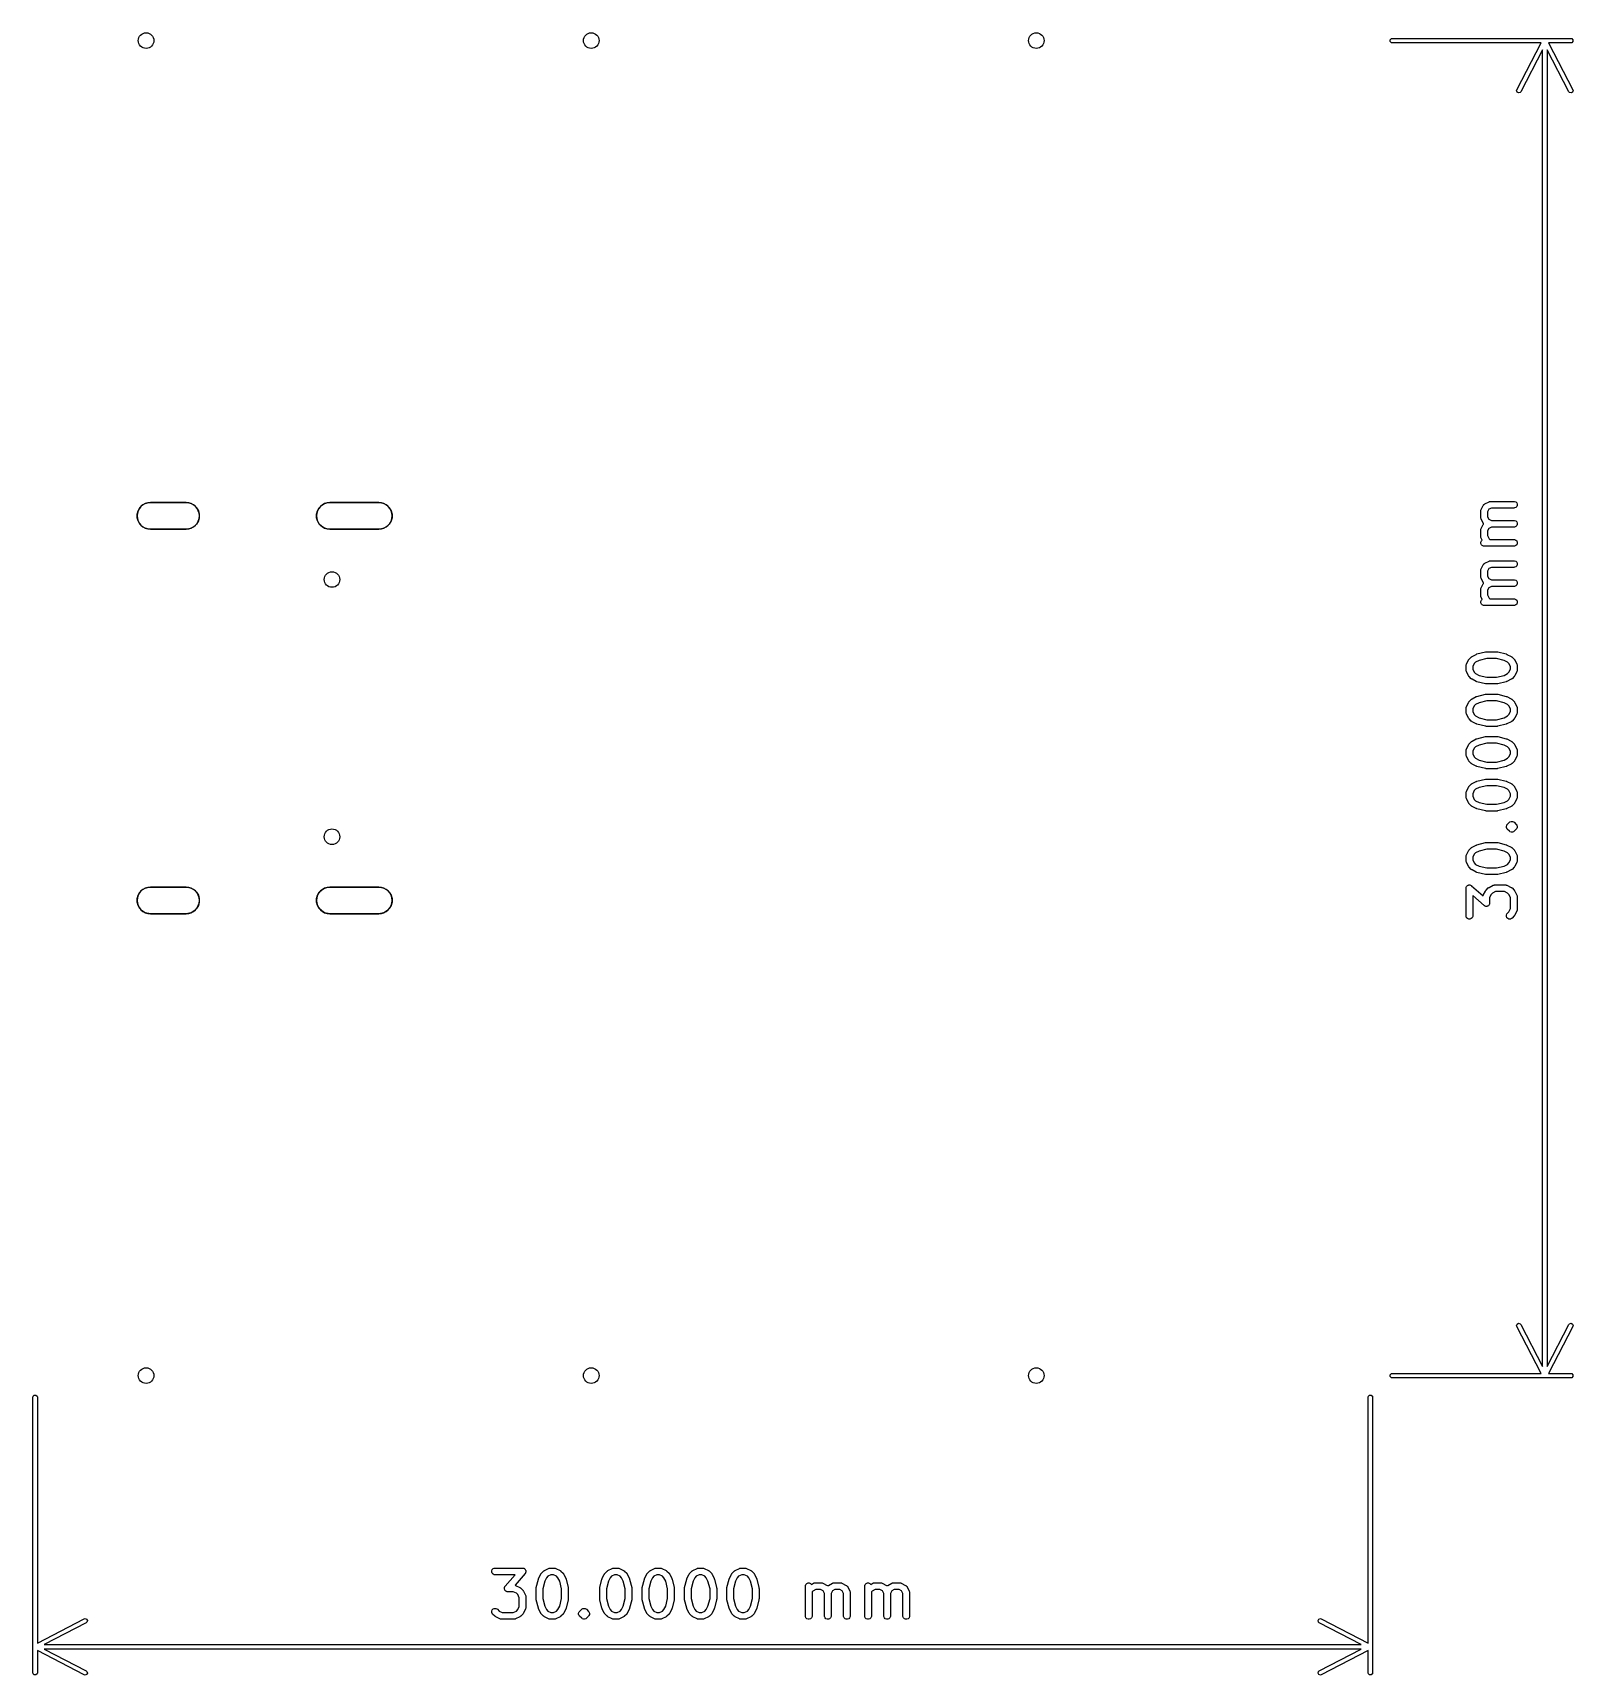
# Model space of a CAD drawing. Extents: x 5.34 to 6.7, y -4.81 to -3.35.
import ezdxf

# ---------------------------------------------------------------- set-up
doc = ezdxf.new("R2010")
doc.units = 0
doc.header["$MEASUREMENT"] = 0
doc.layers.add('BLACK', color=7, linetype='CONTINUOUS')

msp = doc.modelspace()

# ---------------------------------------------------------------- linework, layer by layer
at = {"layer": 'BLACK', "linetype": 'CONTINUOUS'}
for p, q in [((6.5373, -3.3582), (6.5384, -3.3571)), ((6.5373, -3.3597), (6.5373, -3.3582)), ((6.5384, -3.3608), (6.5373, -3.3597)), ((6.5384, -3.3571), (6.5391, -3.357)), ((6.5391, -3.3609), (6.5384, -3.3608)), ((6.5391, -3.357), (6.6971, -3.357)), ((6.6708, -3.3609), (6.5391, -3.3609)), ((6.6492, -3.4024), (6.6708, -3.3609)), ((6.672, -3.367), (6.6527, -3.4042)), ((6.672, -4.532), (6.672, -3.367)), ((6.6953, -3.4042), (6.676, -3.367)), ((6.676, -3.367), (6.676, -4.532)), ((6.6971, -3.3609), (6.6772, -3.3609)), ((6.6772, -3.3609), (6.6988, -3.4024)), ((6.6971, -3.357), (6.6978, -3.3571)), ((6.6978, -3.3608), (6.6971, -3.3609)), ((6.6978, -3.3571), (6.6989, -3.3582)), ((6.6989, -3.3597), (6.6978, -3.3608)), ((6.6989, -3.3582), (6.6989, -3.3597)), ((6.649, -3.4031), (6.6492, -3.4024)), ((6.6494, -3.4046), (6.649, -3.4031)), ((6.6507, -3.4052), (6.6494, -3.4046)), ((6.6522, -3.4048), (6.6507, -3.4052)), ((6.6527, -3.4042), (6.6522, -3.4048)), ((6.6958, -3.4048), (6.6953, -3.4042)), ((6.6973, -3.4052), (6.6958, -3.4048)), ((6.6986, -3.4046), (6.6973, -3.4052)), ((6.699, -3.4031), (6.6986, -3.4046)), ((6.6988, -3.4024), (6.699, -3.4031)), ((5.4289, -3.7779), (5.4297, -3.7749)), ((5.4297, -3.7749), (5.4312, -3.7722)), ((5.4312, -3.7722), (5.4334, -3.77)), ((5.4334, -3.77), (5.4361, -3.7685)), ((5.4361, -3.7685), (5.4391, -3.7677)), ((5.4391, -3.7677), (5.4406, -3.7676)), ((5.4406, -3.7676), (5.4721, -3.7676)), ((5.4721, -3.7676), (5.4406, -3.7676)), ((5.4721, -3.7676), (5.4736, -3.7677)), ((5.4736, -3.7677), (5.4766, -3.7685)), ((5.4766, -3.7685), (5.4793, -3.77)), ((5.4793, -3.77), (5.4815, -3.7722)), ((5.4815, -3.7722), (5.483, -3.7749)), ((5.483, -3.7749), (5.4838, -3.7779)), ((5.5875, -3.7779), (5.5883, -3.7749)), ((5.5883, -3.7749), (5.5899, -3.7722)), ((5.5899, -3.7722), (5.5921, -3.77)), ((5.5921, -3.77), (5.5947, -3.7685)), ((5.5947, -3.7685), (5.5977, -3.7677)), ((5.5977, -3.7677), (5.5993, -3.7676)), ((5.5993, -3.7676), (5.6426, -3.7676)), ((5.6426, -3.7676), (5.5993, -3.7676)), ((5.6426, -3.7676), (5.6441, -3.7677)), ((5.6441, -3.7677), (5.6471, -3.7685)), ((5.6471, -3.7685), (5.6498, -3.77)), ((5.6498, -3.77), (5.6519, -3.7722)), ((5.6519, -3.7722), (5.6535, -3.7749)), ((5.6535, -3.7749), (5.6543, -3.7779)), ((6.6174, -3.7751), (6.6175, -3.7746)), ((6.6174, -3.7808), (6.6174, -3.7751)), ((6.6175, -3.7744), (6.6177, -3.7738)), ((6.6175, -3.7745), (6.6175, -3.7744)), ((6.6175, -3.7746), (6.6175, -3.7745)), ((6.6177, -3.7738), (6.6196, -3.7701)), ((6.6196, -3.7701), (6.6197, -3.77)), ((6.6197, -3.7699), (6.6199, -3.7696)), ((6.6197, -3.77), (6.6197, -3.7699)), ((6.6197, -3.7699), (6.6197, -3.7699)), ((6.6199, -3.7696), (6.6202, -3.7693)), ((6.6202, -3.7693), (6.6204, -3.7691)), ((6.6204, -3.7691), (6.6207, -3.7689)), ((6.6207, -3.7689), (6.6208, -3.7688)), ((6.6208, -3.7688), (6.6209, -3.7687)), ((6.6208, -3.7688), (6.6208, -3.7688)), ((6.6209, -3.7687), (6.6247, -3.7669)), ((6.6245, -3.7736), (6.6233, -3.7758)), ((6.6233, -3.7758), (6.6233, -3.7801)), ((6.6267, -3.7725), (6.6245, -3.7736)), ((6.6247, -3.7669), (6.6252, -3.7667)), ((6.6252, -3.7667), (6.6253, -3.7667)), ((6.6253, -3.7667), (6.6254, -3.7666)), ((6.6254, -3.7666), (6.626, -3.7666)), ((6.626, -3.7666), (6.6466, -3.7666)), ((6.6466, -3.7725), (6.6267, -3.7725)), ((6.6466, -3.7666), (6.6472, -3.7666)), ((6.6472, -3.7724), (6.6466, -3.7725)), ((6.6472, -3.7666), (6.6483, -3.7671)), ((6.6483, -3.772), (6.6472, -3.7724)), ((6.6483, -3.7671), (6.6491, -3.7679)), ((6.6491, -3.7712), (6.6483, -3.772)), ((6.6491, -3.7679), (6.6495, -3.7689)), ((6.6495, -3.7701), (6.6491, -3.7712)), ((6.6495, -3.7689), (6.6495, -3.7701)), ((5.4289, -3.781), (5.4289, -3.7779)), ((5.4297, -3.7839), (5.4289, -3.781)), ((5.4312, -3.7866), (5.4297, -3.7839)), ((5.4334, -3.7888), (5.4312, -3.7866)), ((5.4361, -3.7903), (5.4334, -3.7888)), ((5.4391, -3.7911), (5.4361, -3.7903)), ((5.4406, -3.7912), (5.4391, -3.7911)), ((5.4721, -3.7912), (5.4406, -3.7912)), ((5.4406, -3.7912), (5.4721, -3.7912)), ((5.4736, -3.7911), (5.4721, -3.7912)), ((5.4766, -3.7903), (5.4736, -3.7911)), ((5.4793, -3.7888), (5.4766, -3.7903)), ((5.4815, -3.7866), (5.4793, -3.7888)), ((5.483, -3.7839), (5.4815, -3.7866)), ((5.4838, -3.781), (5.483, -3.7839)), ((5.4838, -3.7779), (5.4838, -3.781)), ((5.5875, -3.781), (5.5875, -3.7779)), ((5.5883, -3.7839), (5.5875, -3.781)), ((5.5899, -3.7866), (5.5883, -3.7839)), ((5.5921, -3.7888), (5.5899, -3.7866)), ((5.5947, -3.7903), (5.5921, -3.7888)), ((5.5977, -3.7911), (5.5947, -3.7903)), ((5.5993, -3.7912), (5.5977, -3.7911)), ((5.6426, -3.7912), (5.5993, -3.7912)), ((5.5993, -3.7912), (5.6426, -3.7912)), ((5.6441, -3.7911), (5.6426, -3.7912)), ((5.6471, -3.7903), (5.6441, -3.7911)), ((5.6498, -3.7888), (5.6471, -3.7903)), ((5.6519, -3.7866), (5.6498, -3.7888)), ((5.6535, -3.7839), (5.6519, -3.7866)), ((5.6543, -3.781), (5.6535, -3.7839)), ((5.6543, -3.7779), (5.6543, -3.781)), ((6.6175, -3.7813), (6.6174, -3.7808)), ((6.6174, -3.792), (6.6175, -3.7914)), ((6.6174, -3.7976), (6.6174, -3.792)), ((6.6175, -3.7814), (6.6175, -3.7813)), ((6.6175, -3.7815), (6.6175, -3.7814)), ((6.6177, -3.7821), (6.6175, -3.7815)), ((6.6175, -3.7912), (6.6177, -3.7907)), ((6.6175, -3.7913), (6.6175, -3.7912)), ((6.6175, -3.7914), (6.6175, -3.7913)), ((6.6196, -3.7858), (6.6177, -3.7821)), ((6.6177, -3.7907), (6.6196, -3.7869)), ((6.6197, -3.7859), (6.6196, -3.7858)), ((6.6196, -3.7869), (6.6197, -3.7868)), ((6.6197, -3.786), (6.6197, -3.7859)), ((6.6199, -3.7863), (6.6197, -3.786)), ((6.6197, -3.786), (6.6197, -3.786)), ((6.6197, -3.7867), (6.6199, -3.7864)), ((6.6197, -3.7868), (6.6197, -3.7867)), ((6.6197, -3.7868), (6.6197, -3.7868)), ((6.62, -3.7864), (6.6199, -3.7863)), ((6.6199, -3.7864), (6.62, -3.7864)), ((6.6233, -3.7801), (6.6245, -3.7823)), ((6.6245, -3.7905), (6.6233, -3.7927)), ((6.6245, -3.7823), (6.6267, -3.7834)), ((6.6267, -3.7893), (6.6245, -3.7905)), ((6.6267, -3.7834), (6.6466, -3.7834)), ((6.6466, -3.7893), (6.6267, -3.7893)), ((6.6466, -3.7834), (6.6472, -3.7835)), ((6.6472, -3.7893), (6.6466, -3.7893)), ((6.6472, -3.7835), (6.6483, -3.7839)), ((6.6483, -3.7888), (6.6472, -3.7893)), ((6.6483, -3.7839), (6.6491, -3.7847)), ((6.6491, -3.788), (6.6483, -3.7888)), ((6.6491, -3.7847), (6.6495, -3.7858)), ((6.6495, -3.787), (6.6491, -3.788)), ((6.6495, -3.7858), (6.6495, -3.787)), ((6.6175, -3.7982), (6.6174, -3.7976)), ((6.6175, -3.7983), (6.6175, -3.7982)), ((6.6175, -3.7984), (6.6175, -3.7983)), ((6.6177, -3.799), (6.6175, -3.7984)), ((6.6175, -3.8027), (6.6179, -3.8016)), ((6.6175, -3.8038), (6.6175, -3.8027)), ((6.6179, -3.8049), (6.6175, -3.8038)), ((6.6187, -3.8009), (6.6177, -3.799)), ((6.6179, -3.8016), (6.6187, -3.8009)), ((6.6187, -3.8057), (6.6179, -3.8049)), ((6.6198, -3.8062), (6.6187, -3.8057)), ((6.6204, -3.8062), (6.6198, -3.8062)), ((6.6466, -3.8062), (6.6204, -3.8062)), ((6.6233, -3.7927), (6.6233, -3.7969)), ((6.6233, -3.7969), (6.6247, -3.7996)), ((6.6247, -3.7996), (6.6254, -3.8003)), ((6.6254, -3.8003), (6.6466, -3.8003)), ((6.6466, -3.8003), (6.6472, -3.8004)), ((6.6472, -3.8062), (6.6466, -3.8062)), ((6.6472, -3.8004), (6.6483, -3.8008)), ((6.6483, -3.8057), (6.6472, -3.8062)), ((6.6483, -3.8008), (6.6491, -3.8016)), ((6.6491, -3.8049), (6.6483, -3.8057)), ((6.6491, -3.8016), (6.6495, -3.8027)), ((6.6495, -3.8038), (6.6491, -3.8049)), ((6.6495, -3.8027), (6.6495, -3.8038)), ((6.6204, -3.8215), (6.6207, -3.8214)), ((6.6207, -3.8214), (6.6208, -3.8213)), ((6.6208, -3.8213), (6.6209, -3.8212)), ((6.6208, -3.8213), (6.6208, -3.8213)), ((6.6209, -3.8212), (6.6247, -3.8194)), ((6.6247, -3.8194), (6.6252, -3.8192)), ((6.6252, -3.8192), (6.6253, -3.8191)), ((6.6253, -3.8191), (6.6254, -3.8191)), ((6.6254, -3.8191), (6.626, -3.8191)), ((6.626, -3.8191), (6.6466, -3.8191)), ((6.6466, -3.8191), (6.6472, -3.8191)), ((6.6472, -3.8191), (6.6483, -3.8195)), ((6.6483, -3.8195), (6.6491, -3.8204)), ((6.6491, -3.8204), (6.6495, -3.8214)), ((6.6174, -3.8276), (6.6175, -3.8271)), ((6.6174, -3.8333), (6.6174, -3.8276)), ((6.6175, -3.8338), (6.6174, -3.8333)), ((6.6175, -3.8268), (6.6177, -3.8263)), ((6.6175, -3.827), (6.6175, -3.8268)), ((6.6175, -3.8271), (6.6175, -3.827)), ((6.6175, -3.8339), (6.6175, -3.8338)), ((6.6175, -3.834), (6.6175, -3.8339)), ((6.6177, -3.8346), (6.6175, -3.834)), ((6.6177, -3.8263), (6.6196, -3.8226)), ((6.6196, -3.8383), (6.6177, -3.8346)), ((6.6196, -3.8226), (6.6197, -3.8225)), ((6.6197, -3.8224), (6.6199, -3.8221)), ((6.6197, -3.8225), (6.6197, -3.8224)), ((6.6197, -3.8224), (6.6197, -3.8224)), ((6.6199, -3.8221), (6.6202, -3.8218)), ((6.6202, -3.8218), (6.6204, -3.8215)), ((6.6245, -3.8261), (6.6233, -3.8283)), ((6.6233, -3.8283), (6.6233, -3.8326)), ((6.6233, -3.8326), (6.6245, -3.8348)), ((6.6267, -3.825), (6.6245, -3.8261)), ((6.6245, -3.8348), (6.6267, -3.8359)), ((6.6466, -3.825), (6.6267, -3.825)), ((6.6472, -3.8249), (6.6466, -3.825)), ((6.6483, -3.8245), (6.6472, -3.8249)), ((6.6491, -3.8236), (6.6483, -3.8245)), ((6.6495, -3.8226), (6.6491, -3.8236)), ((6.6495, -3.8214), (6.6495, -3.8226)), ((6.6174, -3.8445), (6.6175, -3.8439)), ((6.6174, -3.8501), (6.6174, -3.8445)), ((6.6175, -3.8507), (6.6174, -3.8501)), ((6.6175, -3.8437), (6.6177, -3.8432)), ((6.6175, -3.8438), (6.6175, -3.8437)), ((6.6175, -3.8439), (6.6175, -3.8438)), ((6.6177, -3.8432), (6.6196, -3.8394)), ((6.6197, -3.8384), (6.6196, -3.8383)), ((6.6196, -3.8394), (6.6197, -3.8393)), ((6.6197, -3.8385), (6.6197, -3.8384)), ((6.6199, -3.8388), (6.6197, -3.8385)), ((6.6197, -3.8385), (6.6197, -3.8385)), ((6.6197, -3.8392), (6.6199, -3.8389)), ((6.6197, -3.8393), (6.6197, -3.8392)), ((6.6197, -3.8393), (6.6197, -3.8393)), ((6.62, -3.8389), (6.6199, -3.8388)), ((6.6199, -3.8389), (6.62, -3.8389)), ((6.6245, -3.843), (6.6233, -3.8452)), ((6.6233, -3.8452), (6.6233, -3.8494)), ((6.6233, -3.8494), (6.6247, -3.8521)), ((6.6267, -3.8418), (6.6245, -3.843)), ((6.6267, -3.8359), (6.6466, -3.8359)), ((6.6466, -3.8418), (6.6267, -3.8418)), ((6.6466, -3.8359), (6.6472, -3.836)), ((6.6472, -3.8418), (6.6466, -3.8418)), ((6.6472, -3.836), (6.6483, -3.8364)), ((6.6483, -3.8413), (6.6472, -3.8418)), ((6.6483, -3.8364), (6.6491, -3.8372)), ((6.6491, -3.8405), (6.6483, -3.8413)), ((6.6491, -3.8372), (6.6495, -3.8383)), ((6.6495, -3.8395), (6.6491, -3.8405)), ((6.6495, -3.8383), (6.6495, -3.8395)), ((6.6175, -3.8508), (6.6175, -3.8507)), ((6.6175, -3.8509), (6.6175, -3.8508)), ((6.6177, -3.8514), (6.6175, -3.8509)), ((6.6175, -3.8552), (6.6179, -3.8541)), ((6.6175, -3.8563), (6.6175, -3.8552)), ((6.6179, -3.8574), (6.6175, -3.8563)), ((6.6187, -3.8533), (6.6177, -3.8514)), ((6.6179, -3.8541), (6.6187, -3.8533)), ((6.6187, -3.8582), (6.6179, -3.8574)), ((6.6198, -3.8586), (6.6187, -3.8582)), ((6.6204, -3.8587), (6.6198, -3.8586)), ((6.6466, -3.8587), (6.6204, -3.8587)), ((6.6247, -3.8521), (6.6254, -3.8528)), ((6.6254, -3.8528), (6.6466, -3.8528)), ((6.6466, -3.8528), (6.6472, -3.8529)), ((6.6472, -3.8586), (6.6466, -3.8587)), ((6.6472, -3.8529), (6.6483, -3.8533)), ((6.6483, -3.8582), (6.6472, -3.8586)), ((6.6483, -3.8533), (6.6491, -3.8541)), ((6.6491, -3.8574), (6.6483, -3.8582)), ((6.6491, -3.8541), (6.6495, -3.8552)), ((6.6495, -3.8563), (6.6491, -3.8574)), ((6.6495, -3.8552), (6.6495, -3.8563)), ((6.6046, -3.9107), (6.6065, -3.9069)), ((6.6065, -3.9069), (6.6067, -3.9067)), ((6.6067, -3.9065), (6.6068, -3.9064)), ((6.6067, -3.9066), (6.6067, -3.9065)), ((6.6067, -3.9067), (6.6067, -3.9066)), ((6.6068, -3.9064), (6.6069, -3.9064)), ((6.6069, -3.9064), (6.607, -3.9062)), ((6.607, -3.9062), (6.6089, -3.9043)), ((6.6089, -3.9043), (6.6091, -3.9041)), ((6.6091, -3.9041), (6.6092, -3.904)), ((6.6092, -3.904), (6.6093, -3.904)), ((6.6093, -3.904), (6.6094, -3.9039)), ((6.6094, -3.9039), (6.6097, -3.9037)), ((6.6094, -3.9039), (6.6094, -3.9039)), ((6.6097, -3.9037), (6.6134, -3.9019)), ((6.6158, -3.9073), (6.6128, -3.9088)), ((6.6134, -3.9019), (6.6135, -3.9018)), ((6.6135, -3.9018), (6.6137, -3.9017)), ((6.6135, -3.9018), (6.6135, -3.9018)), ((6.6137, -3.9017), (6.614, -3.9016)), ((6.614, -3.9016), (6.6215, -3.8998)), ((6.614, -3.9016), (6.614, -3.9016)), ((6.614, -3.9016), (6.614, -3.9016)), ((6.6226, -3.9056), (6.6158, -3.9073)), ((6.6215, -3.8998), (6.6216, -3.8997)), ((6.6216, -3.8997), (6.6217, -3.8997)), ((6.6217, -3.8997), (6.6219, -3.8997)), ((6.6219, -3.8997), (6.6221, -3.8997)), ((6.6221, -3.8997), (6.6222, -3.8997)), ((6.6222, -3.8997), (6.6223, -3.8997)), ((6.6223, -3.8997), (6.6316, -3.8997)), ((6.6313, -3.9056), (6.6226, -3.9056)), ((6.6381, -3.9073), (6.6313, -3.9056)), ((6.6316, -3.8997), (6.6317, -3.8997)), ((6.6317, -3.8997), (6.6318, -3.8997)), ((6.6318, -3.8997), (6.632, -3.8997)), ((6.632, -3.8997), (6.6322, -3.8997)), ((6.6322, -3.8997), (6.6322, -3.8997)), ((6.6322, -3.8997), (6.6323, -3.8998)), ((6.6323, -3.8998), (6.6398, -3.9016)), ((6.6411, -3.9088), (6.6381, -3.9073)), ((6.6398, -3.9016), (6.6399, -3.9016)), ((6.6399, -3.9016), (6.6399, -3.9016)), ((6.6399, -3.9016), (6.6402, -3.9017)), ((6.6402, -3.9017), (6.6404, -3.9018)), ((6.6404, -3.9018), (6.6404, -3.9018)), ((6.6404, -3.9018), (6.6405, -3.9019)), ((6.6405, -3.9019), (6.6442, -3.9037)), ((6.6442, -3.9037), (6.6444, -3.9039)), ((6.6444, -3.9039), (6.6445, -3.9039)), ((6.6445, -3.9039), (6.6446, -3.904)), ((6.6446, -3.904), (6.6447, -3.904)), ((6.6447, -3.904), (6.6447, -3.9041)), ((6.6447, -3.9041), (6.645, -3.9043)), ((6.645, -3.9043), (6.6468, -3.9062)), ((6.6468, -3.9062), (6.647, -3.9064)), ((6.647, -3.9064), (6.6471, -3.9064)), ((6.6471, -3.9064), (6.6471, -3.9065)), ((6.6471, -3.9065), (6.6472, -3.9066)), ((6.6472, -3.9066), (6.6472, -3.9067)), ((6.6472, -3.9067), (6.6474, -3.9069)), ((6.6474, -3.9069), (6.6493, -3.9107)), ((6.6043, -3.912), (6.6044, -3.9114)), ((6.6043, -3.9157), (6.6043, -3.912)), ((6.6044, -3.9163), (6.6043, -3.9157)), ((6.6044, -3.9112), (6.6046, -3.9107)), ((6.6044, -3.9113), (6.6044, -3.9112)), ((6.6044, -3.9114), (6.6044, -3.9113)), ((6.6044, -3.9164), (6.6044, -3.9163)), ((6.6044, -3.9165), (6.6044, -3.9164)), ((6.6046, -3.9171), (6.6044, -3.9165)), ((6.6065, -3.9208), (6.6046, -3.9171)), ((6.6067, -3.9211), (6.6065, -3.9208)), ((6.6067, -3.9212), (6.6067, -3.9211)), ((6.6067, -3.9211), (6.6067, -3.9211)), ((6.6068, -3.9213), (6.6067, -3.9212)), ((6.6069, -3.9214), (6.6068, -3.9213)), ((6.607, -3.9216), (6.6069, -3.9214)), ((6.6089, -3.9235), (6.607, -3.9216)), ((6.6116, -3.91), (6.6102, -3.9127)), ((6.6102, -3.9127), (6.6102, -3.915)), ((6.6102, -3.915), (6.6116, -3.9177)), ((6.6128, -3.9088), (6.6116, -3.91)), ((6.6116, -3.9177), (6.6128, -3.9189)), ((6.6128, -3.9189), (6.6158, -3.9205)), ((6.6158, -3.9205), (6.6226, -3.9222)), ((6.6226, -3.9222), (6.6313, -3.9222)), ((6.6313, -3.9222), (6.6381, -3.9205)), ((6.6381, -3.9205), (6.6411, -3.9189)), ((6.6423, -3.91), (6.6411, -3.9088)), ((6.6411, -3.9189), (6.6423, -3.9177)), ((6.6437, -3.9127), (6.6423, -3.91)), ((6.6423, -3.9177), (6.6437, -3.915)), ((6.6437, -3.915), (6.6437, -3.9127)), ((6.6468, -3.9216), (6.645, -3.9235)), ((6.647, -3.9214), (6.6468, -3.9216)), ((6.6471, -3.9213), (6.647, -3.9214)), ((6.6472, -3.9211), (6.6471, -3.9212)), ((6.6471, -3.9212), (6.6471, -3.9213)), ((6.6474, -3.9208), (6.6472, -3.9211)), ((6.6472, -3.9211), (6.6472, -3.9211)), ((6.6493, -3.9171), (6.6474, -3.9208)), ((6.6493, -3.9107), (6.6495, -3.9112)), ((6.6495, -3.9165), (6.6493, -3.9171)), ((6.6495, -3.9112), (6.6495, -3.9113)), ((6.6495, -3.9113), (6.6495, -3.9114)), ((6.6495, -3.9114), (6.6496, -3.912)), ((6.6496, -3.9157), (6.6495, -3.9163)), ((6.6495, -3.9163), (6.6495, -3.9164)), ((6.6495, -3.9164), (6.6495, -3.9165)), ((6.6496, -3.912), (6.6496, -3.9157)), ((6.6091, -3.9236), (6.6089, -3.9235)), ((6.6092, -3.9237), (6.6091, -3.9236)), ((6.6093, -3.9238), (6.6092, -3.9237)), ((6.6094, -3.9238), (6.6093, -3.9238)), ((6.6094, -3.9239), (6.6094, -3.9238)), ((6.6097, -3.924), (6.6094, -3.9239)), ((6.6134, -3.9259), (6.6097, -3.924)), ((6.6135, -3.9259), (6.6134, -3.9259)), ((6.6137, -3.926), (6.6135, -3.9259)), ((6.6135, -3.9259), (6.6135, -3.9259)), ((6.614, -3.9261), (6.6137, -3.926)), ((6.6215, -3.928), (6.614, -3.9261)), ((6.614, -3.9261), (6.614, -3.9261)), ((6.614, -3.9261), (6.614, -3.9261)), ((6.614, -3.9391), (6.6215, -3.9372)), ((6.6216, -3.928), (6.6215, -3.928)), ((6.6215, -3.9372), (6.6216, -3.9372)), ((6.6217, -3.928), (6.6216, -3.928)), ((6.6216, -3.9372), (6.6217, -3.9372)), ((6.6219, -3.928), (6.6217, -3.928)), ((6.6217, -3.9372), (6.6219, -3.9372)), ((6.6221, -3.9281), (6.6219, -3.928)), ((6.6219, -3.9372), (6.6221, -3.9372)), ((6.6222, -3.9281), (6.6221, -3.9281)), ((6.6221, -3.9372), (6.6222, -3.9372)), ((6.6223, -3.9281), (6.6222, -3.9281)), ((6.6222, -3.9372), (6.6223, -3.9372)), ((6.6316, -3.9281), (6.6223, -3.9281)), ((6.6223, -3.9372), (6.6316, -3.9372)), ((6.6317, -3.9281), (6.6316, -3.9281)), ((6.6316, -3.9372), (6.6317, -3.9372)), ((6.6318, -3.9281), (6.6317, -3.9281)), ((6.6317, -3.9372), (6.6318, -3.9372)), ((6.632, -3.928), (6.6318, -3.9281)), ((6.6318, -3.9372), (6.632, -3.9372)), ((6.6322, -3.928), (6.632, -3.928)), ((6.632, -3.9372), (6.6322, -3.9372)), ((6.6323, -3.928), (6.6322, -3.928)), ((6.6322, -3.928), (6.6322, -3.928)), ((6.6322, -3.9372), (6.6322, -3.9372)), ((6.6322, -3.9372), (6.6323, -3.9372)), ((6.6398, -3.9261), (6.6323, -3.928)), ((6.6323, -3.9372), (6.6398, -3.9391)), ((6.6399, -3.9261), (6.6398, -3.9261)), ((6.6402, -3.926), (6.6399, -3.9261)), ((6.6399, -3.9261), (6.6399, -3.9261)), ((6.6404, -3.9259), (6.6402, -3.926)), ((6.6405, -3.9259), (6.6404, -3.9259)), ((6.6404, -3.9259), (6.6404, -3.9259)), ((6.6442, -3.924), (6.6405, -3.9259)), ((6.6444, -3.9239), (6.6442, -3.924)), ((6.6445, -3.9238), (6.6444, -3.9239)), ((6.6446, -3.9238), (6.6445, -3.9238)), ((6.6447, -3.9237), (6.6446, -3.9238)), ((6.645, -3.9235), (6.6447, -3.9236)), ((6.6447, -3.9236), (6.6447, -3.9237)), ((6.6043, -3.9495), (6.6044, -3.9489)), ((6.6043, -3.9532), (6.6043, -3.9495)), ((6.6044, -3.9487), (6.6046, -3.9482)), ((6.6044, -3.9488), (6.6044, -3.9487)), ((6.6044, -3.9489), (6.6044, -3.9488)), ((6.6046, -3.9482), (6.6065, -3.9444)), ((6.6065, -3.9444), (6.6067, -3.9442)), ((6.6067, -3.944), (6.6068, -3.9439)), ((6.6067, -3.9441), (6.6067, -3.944)), ((6.6067, -3.9442), (6.6067, -3.9441)), ((6.6068, -3.9439), (6.6069, -3.9439)), ((6.6069, -3.9439), (6.607, -3.9437)), ((6.607, -3.9437), (6.6089, -3.9418)), ((6.6089, -3.9418), (6.6091, -3.9416)), ((6.6091, -3.9416), (6.6092, -3.9415)), ((6.6092, -3.9415), (6.6093, -3.9415)), ((6.6093, -3.9415), (6.6094, -3.9414)), ((6.6094, -3.9414), (6.6097, -3.9412)), ((6.6094, -3.9414), (6.6094, -3.9414)), ((6.6097, -3.9412), (6.6134, -3.9393)), ((6.6116, -3.9475), (6.6102, -3.9502)), ((6.6102, -3.9502), (6.6102, -3.9525)), ((6.6128, -3.9463), (6.6116, -3.9475)), ((6.6158, -3.9448), (6.6128, -3.9463)), ((6.6134, -3.9393), (6.6135, -3.9393)), ((6.6135, -3.9393), (6.6137, -3.9392)), ((6.6135, -3.9393), (6.6135, -3.9393)), ((6.6137, -3.9392), (6.614, -3.9391)), ((6.614, -3.9391), (6.614, -3.9391)), ((6.614, -3.9391), (6.614, -3.9391)), ((6.6226, -3.9431), (6.6158, -3.9448)), ((6.6313, -3.9431), (6.6226, -3.9431)), ((6.6381, -3.9448), (6.6313, -3.9431)), ((6.6411, -3.9463), (6.6381, -3.9448)), ((6.6398, -3.9391), (6.6399, -3.9391)), ((6.6399, -3.9391), (6.6399, -3.9391)), ((6.6399, -3.9391), (6.6402, -3.9392)), ((6.6402, -3.9392), (6.6404, -3.9393)), ((6.6404, -3.9393), (6.6404, -3.9393)), ((6.6404, -3.9393), (6.6405, -3.9393)), ((6.6405, -3.9393), (6.6442, -3.9412)), ((6.6423, -3.9475), (6.6411, -3.9463)), ((6.6437, -3.9502), (6.6423, -3.9475)), ((6.6437, -3.9525), (6.6437, -3.9502)), ((6.6442, -3.9412), (6.6444, -3.9414)), ((6.6444, -3.9414), (6.6445, -3.9414)), ((6.6445, -3.9414), (6.6446, -3.9415)), ((6.6446, -3.9415), (6.6447, -3.9415)), ((6.6447, -3.9415), (6.6447, -3.9416)), ((6.6447, -3.9416), (6.645, -3.9418)), ((6.645, -3.9418), (6.6468, -3.9437)), ((6.6468, -3.9437), (6.647, -3.9439)), ((6.647, -3.9439), (6.6471, -3.9439)), ((6.6471, -3.9439), (6.6471, -3.944)), ((6.6471, -3.944), (6.6472, -3.9441)), ((6.6472, -3.9441), (6.6472, -3.9442)), ((6.6472, -3.9442), (6.6474, -3.9444)), ((6.6474, -3.9444), (6.6493, -3.9482)), ((6.6493, -3.9482), (6.6495, -3.9487)), ((6.6495, -3.9487), (6.6495, -3.9488)), ((6.6495, -3.9488), (6.6495, -3.9489)), ((6.6495, -3.9489), (6.6496, -3.9495)), ((6.6496, -3.9495), (6.6496, -3.9532)), ((6.6044, -3.9538), (6.6043, -3.9532)), ((6.6044, -3.9539), (6.6044, -3.9538)), ((6.6044, -3.954), (6.6044, -3.9539)), ((6.6046, -3.9546), (6.6044, -3.954)), ((6.6065, -3.9583), (6.6046, -3.9546)), ((6.6067, -3.9586), (6.6065, -3.9583)), ((6.6067, -3.9587), (6.6067, -3.9586)), ((6.6067, -3.9586), (6.6067, -3.9586)), ((6.6068, -3.9588), (6.6067, -3.9587)), ((6.6069, -3.9588), (6.6068, -3.9588)), ((6.607, -3.9591), (6.6069, -3.9588)), ((6.6089, -3.9609), (6.607, -3.9591)), ((6.6091, -3.9611), (6.6089, -3.9609)), ((6.6092, -3.9612), (6.6091, -3.9611)), ((6.6093, -3.9613), (6.6092, -3.9612)), ((6.6094, -3.9613), (6.6093, -3.9613)), ((6.6097, -3.9615), (6.6094, -3.9613)), ((6.6094, -3.9613), (6.6094, -3.9613)), ((6.6134, -3.9634), (6.6097, -3.9615)), ((6.6102, -3.9525), (6.6116, -3.9552)), ((6.6116, -3.9552), (6.6128, -3.9564)), ((6.6128, -3.9564), (6.6158, -3.958)), ((6.6135, -3.9634), (6.6134, -3.9634)), ((6.6137, -3.9635), (6.6135, -3.9634)), ((6.6135, -3.9634), (6.6135, -3.9634)), ((6.614, -3.9636), (6.6137, -3.9635)), ((6.6215, -3.9655), (6.614, -3.9636)), ((6.614, -3.9636), (6.614, -3.9636)), ((6.614, -3.9636), (6.614, -3.9636)), ((6.6158, -3.958), (6.6226, -3.9597)), ((6.6216, -3.9655), (6.6215, -3.9655)), ((6.6217, -3.9655), (6.6216, -3.9655)), ((6.6219, -3.9655), (6.6217, -3.9655)), ((6.6221, -3.9656), (6.6219, -3.9655)), ((6.6222, -3.9656), (6.6221, -3.9656)), ((6.6223, -3.9656), (6.6222, -3.9656)), ((6.6316, -3.9656), (6.6223, -3.9656)), ((6.6226, -3.9597), (6.6313, -3.9597)), ((6.6313, -3.9597), (6.6381, -3.958)), ((6.6317, -3.9656), (6.6316, -3.9656)), ((6.6318, -3.9656), (6.6317, -3.9656)), ((6.632, -3.9655), (6.6318, -3.9656)), ((6.6322, -3.9655), (6.632, -3.9655)), ((6.6323, -3.9655), (6.6322, -3.9655)), ((6.6322, -3.9655), (6.6322, -3.9655)), ((6.6398, -3.9636), (6.6323, -3.9655)), ((6.6381, -3.958), (6.6411, -3.9564)), ((6.6399, -3.9636), (6.6398, -3.9636)), ((6.6402, -3.9635), (6.6399, -3.9636)), ((6.6399, -3.9636), (6.6399, -3.9636)), ((6.6404, -3.9634), (6.6402, -3.9635)), ((6.6405, -3.9634), (6.6404, -3.9634)), ((6.6404, -3.9634), (6.6404, -3.9634)), ((6.6442, -3.9615), (6.6405, -3.9634)), ((6.6411, -3.9564), (6.6423, -3.9552)), ((6.6423, -3.9552), (6.6437, -3.9525)), ((6.6444, -3.9613), (6.6442, -3.9615)), ((6.6445, -3.9613), (6.6444, -3.9613)), ((6.6446, -3.9613), (6.6445, -3.9613)), ((6.6447, -3.9612), (6.6446, -3.9613)), ((6.645, -3.9609), (6.6447, -3.9611)), ((6.6447, -3.9611), (6.6447, -3.9612)), ((6.6468, -3.9591), (6.645, -3.9609)), ((6.647, -3.9588), (6.6468, -3.9591)), ((6.6471, -3.9588), (6.647, -3.9588)), ((6.6472, -3.9586), (6.6471, -3.9587)), ((6.6471, -3.9587), (6.6471, -3.9588)), ((6.6474, -3.9583), (6.6472, -3.9586)), ((6.6472, -3.9586), (6.6472, -3.9586)), ((6.6493, -3.9546), (6.6474, -3.9583)), ((6.6495, -3.954), (6.6493, -3.9546)), ((6.6496, -3.9532), (6.6495, -3.9538)), ((6.6495, -3.9538), (6.6495, -3.9539)), ((6.6495, -3.9539), (6.6495, -3.954)), ((6.6069, -3.9814), (6.607, -3.9811)), ((6.607, -3.9811), (6.6089, -3.9793)), ((6.6089, -3.9793), (6.6091, -3.9791)), ((6.6091, -3.9791), (6.6092, -3.979)), ((6.6092, -3.979), (6.6093, -3.979)), ((6.6093, -3.979), (6.6094, -3.9789)), ((6.6094, -3.9789), (6.6097, -3.9787)), ((6.6094, -3.9789), (6.6094, -3.9789)), ((6.6097, -3.9787), (6.6134, -3.9768)), ((6.6134, -3.9768), (6.6135, -3.9768)), ((6.6135, -3.9768), (6.6137, -3.9767)), ((6.6135, -3.9768), (6.6135, -3.9768)), ((6.6137, -3.9767), (6.614, -3.9766)), ((6.614, -3.9766), (6.6215, -3.9747)), ((6.614, -3.9766), (6.614, -3.9766)), ((6.614, -3.9766), (6.614, -3.9766)), ((6.6226, -3.9806), (6.6158, -3.9823)), ((6.6215, -3.9747), (6.6216, -3.9747)), ((6.6216, -3.9747), (6.6217, -3.9747)), ((6.6217, -3.9747), (6.6219, -3.9747)), ((6.6219, -3.9747), (6.6221, -3.9747)), ((6.6221, -3.9747), (6.6222, -3.9747)), ((6.6222, -3.9747), (6.6223, -3.9747)), ((6.6223, -3.9747), (6.6316, -3.9747)), ((6.6313, -3.9806), (6.6226, -3.9806)), ((6.6381, -3.9823), (6.6313, -3.9806)), ((6.6316, -3.9747), (6.6317, -3.9747)), ((6.6317, -3.9747), (6.6318, -3.9747)), ((6.6318, -3.9747), (6.632, -3.9747)), ((6.632, -3.9747), (6.6322, -3.9747)), ((6.6322, -3.9747), (6.6322, -3.9747)), ((6.6322, -3.9747), (6.6323, -3.9747)), ((6.6323, -3.9747), (6.6398, -3.9766)), ((6.6398, -3.9766), (6.6399, -3.9766)), ((6.6399, -3.9766), (6.6399, -3.9766)), ((6.6399, -3.9766), (6.6402, -3.9767)), ((6.6402, -3.9767), (6.6404, -3.9768)), ((6.6404, -3.9768), (6.6404, -3.9768)), ((6.6404, -3.9768), (6.6405, -3.9768)), ((6.6405, -3.9768), (6.6442, -3.9787)), ((6.6442, -3.9787), (6.6444, -3.9789)), ((6.6444, -3.9789), (6.6445, -3.9789)), ((6.6445, -3.9789), (6.6446, -3.979)), ((6.6446, -3.979), (6.6447, -3.979)), ((6.6447, -3.979), (6.6447, -3.9791)), ((6.6447, -3.9791), (6.645, -3.9793)), ((6.645, -3.9793), (6.6468, -3.9811)), ((6.6468, -3.9811), (6.647, -3.9814)), ((6.6043, -3.987), (6.6044, -3.9864)), ((6.6043, -3.9907), (6.6043, -3.987)), ((6.6044, -3.9913), (6.6043, -3.9907)), ((6.6044, -3.9862), (6.6046, -3.9857)), ((6.6044, -3.9863), (6.6044, -3.9862)), ((6.6044, -3.9864), (6.6044, -3.9863)), ((6.6044, -3.9914), (6.6044, -3.9913)), ((6.6044, -3.9915), (6.6044, -3.9914)), ((6.6046, -3.9921), (6.6044, -3.9915)), ((6.6046, -3.9857), (6.6065, -3.9819)), ((6.6065, -3.9958), (6.6046, -3.9921)), ((6.6065, -3.9819), (6.6067, -3.9817)), ((6.6067, -3.9815), (6.6068, -3.9814)), ((6.6067, -3.9816), (6.6067, -3.9815)), ((6.6067, -3.9817), (6.6067, -3.9816)), ((6.6068, -3.9814), (6.6069, -3.9814)), ((6.6116, -3.985), (6.6102, -3.9877)), ((6.6102, -3.9877), (6.6102, -3.99)), ((6.6102, -3.99), (6.6116, -3.9927)), ((6.6128, -3.9838), (6.6116, -3.985)), ((6.6116, -3.9927), (6.6128, -3.9939)), ((6.6158, -3.9823), (6.6128, -3.9838)), ((6.6128, -3.9939), (6.6158, -3.9954)), ((6.6158, -3.9954), (6.6226, -3.9972)), ((6.6313, -3.9972), (6.6381, -3.9954)), ((6.6411, -3.9838), (6.6381, -3.9823)), ((6.6381, -3.9954), (6.6411, -3.9939)), ((6.6423, -3.985), (6.6411, -3.9838)), ((6.6411, -3.9939), (6.6423, -3.9927)), ((6.6437, -3.9877), (6.6423, -3.985)), ((6.6423, -3.9927), (6.6437, -3.99)), ((6.6437, -3.99), (6.6437, -3.9877)), ((6.647, -3.9814), (6.6471, -3.9814)), ((6.6471, -3.9814), (6.6471, -3.9815)), ((6.6471, -3.9815), (6.6472, -3.9816)), ((6.6472, -3.9816), (6.6472, -3.9817)), ((6.6472, -3.9817), (6.6474, -3.9819)), ((6.6474, -3.9819), (6.6493, -3.9857)), ((6.6493, -3.9921), (6.6474, -3.9958)), ((6.6493, -3.9857), (6.6495, -3.9862)), ((6.6495, -3.9915), (6.6493, -3.9921)), ((6.6495, -3.9862), (6.6495, -3.9863)), ((6.6495, -3.9863), (6.6495, -3.9864)), ((6.6495, -3.9864), (6.6496, -3.987)), ((6.6496, -3.9907), (6.6495, -3.9913)), ((6.6495, -3.9913), (6.6495, -3.9914)), ((6.6495, -3.9914), (6.6495, -3.9915)), ((6.6496, -3.987), (6.6496, -3.9907)), ((6.6067, -3.9961), (6.6065, -3.9958)), ((6.6067, -3.9962), (6.6067, -3.9961)), ((6.6067, -3.9961), (6.6067, -3.9961)), ((6.6068, -3.9963), (6.6067, -3.9962)), ((6.6069, -3.9963), (6.6068, -3.9963)), ((6.607, -3.9966), (6.6069, -3.9963)), ((6.6089, -3.9984), (6.607, -3.9966)), ((6.6091, -3.9986), (6.6089, -3.9984)), ((6.6092, -3.9987), (6.6091, -3.9986)), ((6.6093, -3.9987), (6.6092, -3.9987)), ((6.6094, -3.9988), (6.6093, -3.9987)), ((6.6097, -3.999), (6.6094, -3.9988)), ((6.6094, -3.9988), (6.6094, -3.9988)), ((6.6134, -4.0009), (6.6097, -3.999)), ((6.6135, -4.0009), (6.6134, -4.0009)), ((6.6137, -4.001), (6.6135, -4.0009)), ((6.6135, -4.0009), (6.6135, -4.0009)), ((6.614, -4.0011), (6.6137, -4.001)), ((6.6215, -4.003), (6.614, -4.0011)), ((6.614, -4.0011), (6.614, -4.0011)), ((6.614, -4.0011), (6.614, -4.0011)), ((6.6216, -4.003), (6.6215, -4.003)), ((6.6217, -4.003), (6.6216, -4.003)), ((6.6219, -4.003), (6.6217, -4.003)), ((6.6221, -4.0031), (6.6219, -4.003)), ((6.6222, -4.003), (6.6221, -4.0031)), ((6.6223, -4.0031), (6.6222, -4.003)), ((6.6316, -4.0031), (6.6223, -4.0031)), ((6.6226, -3.9972), (6.6313, -3.9972)), ((6.6317, -4.003), (6.6316, -4.0031)), ((6.6318, -4.0031), (6.6317, -4.003)), ((6.632, -4.003), (6.6318, -4.0031)), ((6.6322, -4.003), (6.632, -4.003)), ((6.6323, -4.003), (6.6322, -4.003)), ((6.6322, -4.003), (6.6322, -4.003)), ((6.6398, -4.0011), (6.6323, -4.003)), ((6.6399, -4.0011), (6.6398, -4.0011)), ((6.6402, -4.001), (6.6399, -4.0011)), ((6.6399, -4.0011), (6.6399, -4.0011)), ((6.6404, -4.0009), (6.6402, -4.001)), ((6.6405, -4.0009), (6.6404, -4.0009)), ((6.6404, -4.0009), (6.6404, -4.0009)), ((6.6442, -3.999), (6.6405, -4.0009)), ((6.6444, -3.9988), (6.6442, -3.999)), ((6.6445, -3.9988), (6.6444, -3.9988)), ((6.6446, -3.9987), (6.6445, -3.9988)), ((6.6447, -3.9987), (6.6446, -3.9987)), ((6.645, -3.9984), (6.6447, -3.9986)), ((6.6447, -3.9986), (6.6447, -3.9987)), ((6.6468, -3.9966), (6.645, -3.9984)), ((6.647, -3.9963), (6.6468, -3.9966)), ((6.6471, -3.9963), (6.647, -3.9963)), ((6.6472, -3.9961), (6.6471, -3.9962)), ((6.6471, -3.9962), (6.6471, -3.9963)), ((6.6474, -3.9958), (6.6472, -3.9961)), ((6.6472, -3.9961), (6.6472, -3.9961)), ((6.6043, -4.0245), (6.6044, -4.0239)), ((6.6043, -4.0282), (6.6043, -4.0245)), ((6.6044, -4.0237), (6.6046, -4.0232)), ((6.6044, -4.0238), (6.6044, -4.0237)), ((6.6044, -4.0239), (6.6044, -4.0238)), ((6.6046, -4.0232), (6.6065, -4.0194)), ((6.6065, -4.0194), (6.6067, -4.0192)), ((6.6067, -4.019), (6.6068, -4.0189)), ((6.6067, -4.0191), (6.6067, -4.019)), ((6.6067, -4.0192), (6.6067, -4.0191)), ((6.6068, -4.0189), (6.6069, -4.0189)), ((6.6069, -4.0189), (6.607, -4.0186)), ((6.607, -4.0186), (6.6089, -4.0168)), ((6.6089, -4.0168), (6.6091, -4.0166)), ((6.6091, -4.0166), (6.6092, -4.0165)), ((6.6092, -4.0165), (6.6093, -4.0165)), ((6.6093, -4.0165), (6.6094, -4.0164)), ((6.6094, -4.0164), (6.6097, -4.0162)), ((6.6094, -4.0164), (6.6094, -4.0164)), ((6.6097, -4.0162), (6.6134, -4.0143)), ((6.6116, -4.0225), (6.6102, -4.0252)), ((6.6128, -4.0213), (6.6116, -4.0225)), ((6.6158, -4.0198), (6.6128, -4.0213)), ((6.6134, -4.0143), (6.6135, -4.0143)), ((6.6135, -4.0143), (6.6137, -4.0142)), ((6.6135, -4.0143), (6.6135, -4.0143)), ((6.6137, -4.0142), (6.614, -4.0141)), ((6.614, -4.0141), (6.6215, -4.0122)), ((6.614, -4.0141), (6.614, -4.0141)), ((6.614, -4.0141), (6.614, -4.0141)), ((6.6226, -4.0181), (6.6158, -4.0198)), ((6.6215, -4.0122), (6.6216, -4.0122)), ((6.6216, -4.0122), (6.6217, -4.0122)), ((6.6217, -4.0122), (6.6219, -4.0122)), ((6.6219, -4.0122), (6.6221, -4.0122)), ((6.6221, -4.0122), (6.6222, -4.0122)), ((6.6222, -4.0122), (6.6223, -4.0122)), ((6.6223, -4.0122), (6.6316, -4.0122)), ((6.6313, -4.0181), (6.6226, -4.0181)), ((6.6381, -4.0198), (6.6313, -4.0181)), ((6.6316, -4.0122), (6.6317, -4.0122)), ((6.6317, -4.0122), (6.6318, -4.0122)), ((6.6318, -4.0122), (6.632, -4.0122)), ((6.632, -4.0122), (6.6322, -4.0122)), ((6.6322, -4.0122), (6.6322, -4.0122)), ((6.6322, -4.0122), (6.6323, -4.0122)), ((6.6323, -4.0122), (6.6398, -4.0141)), ((6.6411, -4.0213), (6.6381, -4.0198)), ((6.6398, -4.0141), (6.6399, -4.0141)), ((6.6399, -4.0141), (6.6399, -4.0141)), ((6.6399, -4.0141), (6.6402, -4.0142)), ((6.6402, -4.0142), (6.6404, -4.0143)), ((6.6404, -4.0143), (6.6404, -4.0143)), ((6.6404, -4.0143), (6.6405, -4.0143)), ((6.6405, -4.0143), (6.6442, -4.0162)), ((6.6423, -4.0225), (6.6411, -4.0213)), ((6.6437, -4.0252), (6.6423, -4.0225)), ((6.6442, -4.0162), (6.6444, -4.0164)), ((6.6444, -4.0164), (6.6445, -4.0164)), ((6.6445, -4.0164), (6.6446, -4.0165)), ((6.6446, -4.0165), (6.6447, -4.0165)), ((6.6447, -4.0165), (6.6447, -4.0166)), ((6.6447, -4.0166), (6.645, -4.0168)), ((6.645, -4.0168), (6.6468, -4.0186)), ((6.6468, -4.0186), (6.647, -4.0189)), ((6.647, -4.0189), (6.6471, -4.0189)), ((6.6471, -4.0189), (6.6471, -4.019)), ((6.6471, -4.019), (6.6472, -4.0191)), ((6.6472, -4.0191), (6.6472, -4.0192)), ((6.6472, -4.0192), (6.6474, -4.0194)), ((6.6474, -4.0194), (6.6493, -4.0232)), ((6.6493, -4.0232), (6.6495, -4.0237)), ((6.6495, -4.0237), (6.6495, -4.0238)), ((6.6495, -4.0238), (6.6495, -4.0239)), ((6.6495, -4.0239), (6.6496, -4.0245)), ((6.6496, -4.0245), (6.6496, -4.0282)), ((6.6044, -4.0288), (6.6043, -4.0282)), ((6.6044, -4.0289), (6.6044, -4.0288)), ((6.6044, -4.029), (6.6044, -4.0289)), ((6.6046, -4.0295), (6.6044, -4.029)), ((6.6065, -4.0333), (6.6046, -4.0295)), ((6.6067, -4.0335), (6.6065, -4.0333)), ((6.6067, -4.0336), (6.6067, -4.0335)), ((6.6067, -4.0337), (6.6067, -4.0336)), ((6.6068, -4.0338), (6.6067, -4.0337)), ((6.6069, -4.0338), (6.6068, -4.0338)), ((6.607, -4.0341), (6.6069, -4.0338)), ((6.6089, -4.0359), (6.607, -4.0341)), ((6.6091, -4.0361), (6.6089, -4.0359)), ((6.6092, -4.0362), (6.6091, -4.0361)), ((6.6093, -4.0362), (6.6092, -4.0362)), ((6.6094, -4.0363), (6.6093, -4.0362)), ((6.6097, -4.0365), (6.6094, -4.0363)), ((6.6094, -4.0363), (6.6094, -4.0363)), ((6.6134, -4.0384), (6.6097, -4.0365)), ((6.6102, -4.0252), (6.6102, -4.0275)), ((6.6102, -4.0275), (6.6116, -4.0302)), ((6.6116, -4.0302), (6.6128, -4.0314)), ((6.6128, -4.0314), (6.6158, -4.0329)), ((6.6135, -4.0384), (6.6134, -4.0384)), ((6.6137, -4.0385), (6.6135, -4.0384)), ((6.6135, -4.0384), (6.6135, -4.0384)), ((6.614, -4.0386), (6.6137, -4.0385)), ((6.6215, -4.0405), (6.614, -4.0386)), ((6.614, -4.0386), (6.614, -4.0386)), ((6.614, -4.0386), (6.614, -4.0386)), ((6.6158, -4.0329), (6.6226, -4.0346)), ((6.6226, -4.0346), (6.6313, -4.0346)), ((6.6313, -4.0346), (6.6381, -4.0329)), ((6.6398, -4.0386), (6.6323, -4.0405)), ((6.6381, -4.0329), (6.6411, -4.0314)), ((6.6399, -4.0386), (6.6398, -4.0386)), ((6.6402, -4.0385), (6.6399, -4.0386)), ((6.6399, -4.0386), (6.6399, -4.0386)), ((6.6404, -4.0384), (6.6402, -4.0385)), ((6.6405, -4.0384), (6.6404, -4.0384)), ((6.6404, -4.0384), (6.6404, -4.0384)), ((6.6442, -4.0365), (6.6405, -4.0384)), ((6.6411, -4.0314), (6.6423, -4.0302)), ((6.6423, -4.0302), (6.6437, -4.0275)), ((6.6437, -4.0275), (6.6437, -4.0252)), ((6.6444, -4.0363), (6.6442, -4.0365)), ((6.6445, -4.0363), (6.6444, -4.0363)), ((6.6446, -4.0362), (6.6445, -4.0363)), ((6.6447, -4.0362), (6.6446, -4.0362)), ((6.645, -4.0359), (6.6447, -4.0361)), ((6.6447, -4.0361), (6.6447, -4.0362)), ((6.6468, -4.0341), (6.645, -4.0359)), ((6.647, -4.0338), (6.6468, -4.0341)), ((6.6471, -4.0338), (6.647, -4.0338)), ((6.6472, -4.0336), (6.6471, -4.0337)), ((6.6471, -4.0337), (6.6471, -4.0338)), ((6.6474, -4.0333), (6.6472, -4.0335)), ((6.6472, -4.0335), (6.6472, -4.0336)), ((6.6493, -4.0295), (6.6474, -4.0333)), ((6.6495, -4.029), (6.6493, -4.0295)), ((6.6496, -4.0282), (6.6495, -4.0288)), ((6.6495, -4.0288), (6.6495, -4.0289)), ((6.6495, -4.0289), (6.6495, -4.029)), ((6.6216, -4.0405), (6.6215, -4.0405)), ((6.6217, -4.0405), (6.6216, -4.0405)), ((6.6219, -4.0405), (6.6217, -4.0405)), ((6.6221, -4.0406), (6.6219, -4.0405)), ((6.6222, -4.0405), (6.6221, -4.0406)), ((6.6223, -4.0406), (6.6222, -4.0405)), ((6.6316, -4.0406), (6.6223, -4.0406)), ((6.6317, -4.0405), (6.6316, -4.0406)), ((6.6318, -4.0406), (6.6317, -4.0405)), ((6.632, -4.0405), (6.6318, -4.0406)), ((6.6322, -4.0405), (6.632, -4.0405)), ((6.6323, -4.0405), (6.6322, -4.0405)), ((6.6322, -4.0405), (6.6322, -4.0405)), ((6.64, -4.0539), (6.6403, -4.0532)), ((6.6403, -4.0532), (6.6404, -4.0528)), ((6.6404, -4.0528), (6.6408, -4.0524)), ((6.6404, -4.0528), (6.6404, -4.0528)), ((6.6408, -4.0524), (6.6427, -4.0505)), ((6.6427, -4.0505), (6.6431, -4.0501)), ((6.6431, -4.0501), (6.6442, -4.0497)), ((6.6442, -4.0497), (6.6453, -4.0497)), ((6.6453, -4.0497), (6.6464, -4.0501)), ((6.6464, -4.0501), (6.6464, -4.0501)), ((6.6464, -4.0501), (6.6468, -4.0505)), ((6.6468, -4.0505), (6.6487, -4.0524)), ((6.6487, -4.0524), (6.6491, -4.0528)), ((6.6491, -4.0528), (6.6492, -4.0532)), ((6.6492, -4.0532), (6.6495, -4.0539)), ((6.6219, -4.0684), (6.6221, -4.0684)), ((6.6221, -4.0684), (6.6222, -4.0684)), ((6.6222, -4.0684), (6.6223, -4.0684)), ((6.6223, -4.0684), (6.6316, -4.0684)), ((6.6316, -4.0684), (6.6317, -4.0684)), ((6.6317, -4.0684), (6.6318, -4.0684)), ((6.6318, -4.0684), (6.632, -4.0684)), ((6.64, -4.0551), (6.64, -4.0539)), ((6.6404, -4.0561), (6.64, -4.0551)), ((6.6408, -4.0566), (6.6404, -4.0561)), ((6.6404, -4.0561), (6.6404, -4.0561)), ((6.6427, -4.0584), (6.6408, -4.0566)), ((6.6431, -4.0588), (6.6427, -4.0584)), ((6.6442, -4.0592), (6.6431, -4.0588)), ((6.6453, -4.0592), (6.6442, -4.0592)), ((6.6464, -4.0588), (6.6453, -4.0592)), ((6.6468, -4.0584), (6.6464, -4.0588)), ((6.6487, -4.0566), (6.6468, -4.0584)), ((6.6491, -4.0561), (6.6487, -4.0566)), ((6.6495, -4.0551), (6.6491, -4.0561)), ((6.6495, -4.0539), (6.6495, -4.0551)), ((6.6043, -4.0807), (6.6044, -4.0801)), ((6.6043, -4.0845), (6.6043, -4.0807)), ((6.6044, -4.0799), (6.6046, -4.0794)), ((6.6044, -4.08), (6.6044, -4.0799)), ((6.6044, -4.0801), (6.6044, -4.08)), ((6.6046, -4.0794), (6.6065, -4.0757)), ((6.6065, -4.0757), (6.6067, -4.0754)), ((6.6067, -4.0753), (6.6068, -4.0752)), ((6.6067, -4.0754), (6.6067, -4.0753)), ((6.6067, -4.0753), (6.6067, -4.0753)), ((6.6068, -4.0752), (6.6069, -4.0751)), ((6.6069, -4.0751), (6.607, -4.0749)), ((6.607, -4.0749), (6.6089, -4.073)), ((6.6089, -4.073), (6.6091, -4.0728)), ((6.6091, -4.0728), (6.6092, -4.0728)), ((6.6092, -4.0728), (6.6093, -4.0727)), ((6.6093, -4.0727), (6.6094, -4.0726)), ((6.6094, -4.0726), (6.6097, -4.0725)), ((6.6094, -4.0726), (6.6094, -4.0726)), ((6.6097, -4.0725), (6.6134, -4.0706)), ((6.6116, -4.0787), (6.6102, -4.0814)), ((6.6102, -4.0814), (6.6102, -4.0838)), ((6.6128, -4.0775), (6.6116, -4.0787)), ((6.6158, -4.076), (6.6128, -4.0775)), ((6.6134, -4.0706), (6.6135, -4.0706)), ((6.6135, -4.0706), (6.6137, -4.0705)), ((6.6135, -4.0706), (6.6135, -4.0706)), ((6.6137, -4.0705), (6.614, -4.0704)), ((6.614, -4.0704), (6.6215, -4.0685)), ((6.614, -4.0704), (6.614, -4.0704)), ((6.614, -4.0704), (6.614, -4.0704)), ((6.6226, -4.0743), (6.6158, -4.076)), ((6.6215, -4.0685), (6.6216, -4.0685)), ((6.6216, -4.0685), (6.6217, -4.0685)), ((6.6217, -4.0685), (6.6219, -4.0684)), ((6.6313, -4.0743), (6.6226, -4.0743)), ((6.6381, -4.076), (6.6313, -4.0743)), ((6.632, -4.0684), (6.6322, -4.0685)), ((6.6322, -4.0685), (6.6322, -4.0685)), ((6.6322, -4.0685), (6.6323, -4.0685)), ((6.6323, -4.0685), (6.6398, -4.0704)), ((6.6411, -4.0775), (6.6381, -4.076)), ((6.6398, -4.0704), (6.6399, -4.0704)), ((6.6399, -4.0704), (6.6399, -4.0704)), ((6.6399, -4.0704), (6.6402, -4.0705)), ((6.6402, -4.0705), (6.6404, -4.0706)), ((6.6404, -4.0706), (6.6404, -4.0706)), ((6.6404, -4.0706), (6.6405, -4.0706)), ((6.6405, -4.0706), (6.6442, -4.0725)), ((6.6423, -4.0787), (6.6411, -4.0775)), ((6.6437, -4.0814), (6.6423, -4.0787)), ((6.6437, -4.0838), (6.6437, -4.0814)), ((6.6442, -4.0725), (6.6444, -4.0726)), ((6.6444, -4.0726), (6.6445, -4.0726)), ((6.6445, -4.0726), (6.6446, -4.0727)), ((6.6446, -4.0727), (6.6447, -4.0728)), ((6.6447, -4.0728), (6.6447, -4.0728)), ((6.6447, -4.0728), (6.645, -4.073)), ((6.645, -4.073), (6.6468, -4.0749)), ((6.6468, -4.0749), (6.647, -4.0751)), ((6.647, -4.0751), (6.6471, -4.0752)), ((6.6471, -4.0752), (6.6471, -4.0753)), ((6.6471, -4.0753), (6.6472, -4.0753)), ((6.6472, -4.0753), (6.6472, -4.0754)), ((6.6472, -4.0754), (6.6474, -4.0757)), ((6.6474, -4.0757), (6.6493, -4.0794)), ((6.6493, -4.0794), (6.6495, -4.0799)), ((6.6495, -4.0799), (6.6495, -4.08)), ((6.6495, -4.08), (6.6495, -4.0801)), ((6.6495, -4.0801), (6.6496, -4.0807)), ((6.6496, -4.0807), (6.6496, -4.0845)), ((6.6044, -4.085), (6.6043, -4.0845)), ((6.6044, -4.0851), (6.6044, -4.085)), ((6.6044, -4.0853), (6.6044, -4.0851)), ((6.6046, -4.0858), (6.6044, -4.0853)), ((6.6065, -4.0895), (6.6046, -4.0858)), ((6.6067, -4.0898), (6.6065, -4.0895)), ((6.6067, -4.0899), (6.6067, -4.0898)), ((6.6068, -4.09), (6.6067, -4.0899)), ((6.6067, -4.0899), (6.6067, -4.0899)), ((6.6069, -4.0901), (6.6068, -4.09)), ((6.607, -4.0903), (6.6069, -4.0901)), ((6.6089, -4.0922), (6.607, -4.0903)), ((6.6091, -4.0924), (6.6089, -4.0922)), ((6.6092, -4.0924), (6.6091, -4.0924)), ((6.6093, -4.0925), (6.6092, -4.0924)), ((6.6094, -4.0926), (6.6093, -4.0925)), ((6.6097, -4.0927), (6.6094, -4.0926)), ((6.6094, -4.0926), (6.6094, -4.0926)), ((6.6134, -4.0946), (6.6097, -4.0927)), ((6.6102, -4.0838), (6.6116, -4.0865)), ((6.6116, -4.0865), (6.6128, -4.0877)), ((6.6128, -4.0877), (6.6158, -4.0892)), ((6.6135, -4.0946), (6.6134, -4.0946)), ((6.6137, -4.0947), (6.6135, -4.0946)), ((6.6135, -4.0946), (6.6135, -4.0946)), ((6.614, -4.0948), (6.6137, -4.0947)), ((6.6215, -4.0967), (6.614, -4.0948)), ((6.614, -4.0948), (6.614, -4.0948)), ((6.614, -4.0948), (6.614, -4.0948)), ((6.6158, -4.0892), (6.6226, -4.0909)), ((6.6216, -4.0967), (6.6215, -4.0967)), ((6.6217, -4.0967), (6.6216, -4.0967)), ((6.6219, -4.0968), (6.6217, -4.0967)), ((6.6221, -4.0968), (6.6219, -4.0968)), ((6.6222, -4.0968), (6.6221, -4.0968)), ((6.6223, -4.0968), (6.6222, -4.0968)), ((6.6316, -4.0968), (6.6223, -4.0968)), ((6.6226, -4.0909), (6.6313, -4.0909)), ((6.6313, -4.0909), (6.6381, -4.0892)), ((6.6317, -4.0968), (6.6316, -4.0968)), ((6.6318, -4.0968), (6.6317, -4.0968)), ((6.632, -4.0968), (6.6318, -4.0968)), ((6.6322, -4.0967), (6.632, -4.0968)), ((6.6323, -4.0967), (6.6322, -4.0967)), ((6.6322, -4.0967), (6.6322, -4.0967)), ((6.6398, -4.0948), (6.6323, -4.0967)), ((6.6381, -4.0892), (6.6411, -4.0877)), ((6.6399, -4.0948), (6.6398, -4.0948)), ((6.6402, -4.0947), (6.6399, -4.0948)), ((6.6399, -4.0948), (6.6399, -4.0948)), ((6.6404, -4.0946), (6.6402, -4.0947)), ((6.6405, -4.0946), (6.6404, -4.0946)), ((6.6404, -4.0946), (6.6404, -4.0946)), ((6.6442, -4.0927), (6.6405, -4.0946)), ((6.6411, -4.0877), (6.6423, -4.0865)), ((6.6423, -4.0865), (6.6437, -4.0838)), ((6.6444, -4.0926), (6.6442, -4.0927)), ((6.6445, -4.0926), (6.6444, -4.0926)), ((6.6446, -4.0925), (6.6445, -4.0926)), ((6.6447, -4.0924), (6.6446, -4.0925)), ((6.645, -4.0922), (6.6447, -4.0924)), ((6.6447, -4.0924), (6.6447, -4.0924)), ((6.6468, -4.0903), (6.645, -4.0922)), ((6.647, -4.0901), (6.6468, -4.0903)), ((6.6471, -4.09), (6.647, -4.0901)), ((6.6472, -4.0899), (6.6471, -4.0899)), ((6.6471, -4.0899), (6.6471, -4.09)), ((6.6474, -4.0895), (6.6472, -4.0898)), ((6.6472, -4.0898), (6.6472, -4.0899)), ((6.6493, -4.0858), (6.6474, -4.0895)), ((6.6495, -4.0853), (6.6493, -4.0858)), ((6.6496, -4.0845), (6.6495, -4.085)), ((6.6495, -4.085), (6.6495, -4.0851)), ((6.6495, -4.0851), (6.6495, -4.0853)), ((5.4312, -4.1124), (5.4334, -4.1102)), ((5.4334, -4.1102), (5.4361, -4.1087)), ((5.4361, -4.1087), (5.4391, -4.1079)), ((5.4391, -4.1079), (5.4406, -4.1078)), ((5.4406, -4.1078), (5.4721, -4.1078)), ((5.4721, -4.1078), (5.4406, -4.1078)), ((5.4721, -4.1078), (5.4736, -4.1079)), ((5.4736, -4.1079), (5.4766, -4.1087)), ((5.4766, -4.1087), (5.4793, -4.1102)), ((5.4793, -4.1102), (5.4815, -4.1124)), ((5.5899, -4.1124), (5.5921, -4.1102)), ((5.5921, -4.1102), (5.5947, -4.1087)), ((5.5947, -4.1087), (5.5977, -4.1079)), ((5.5977, -4.1079), (5.5993, -4.1078)), ((5.5993, -4.1078), (5.6426, -4.1078)), ((5.6426, -4.1078), (5.5993, -4.1078)), ((5.6426, -4.1078), (5.6441, -4.1079)), ((5.6441, -4.1079), (5.6471, -4.1087)), ((5.6471, -4.1087), (5.6498, -4.1102)), ((5.6498, -4.1102), (5.6519, -4.1124)), ((6.6043, -4.1085), (6.6044, -4.1084)), ((6.6043, -4.1088), (6.6043, -4.1085)), ((6.6043, -4.1085), (6.6043, -4.1085)), ((6.6043, -4.1332), (6.6043, -4.1088)), ((6.6044, -4.1083), (6.6045, -4.1078)), ((6.6044, -4.1084), (6.6044, -4.1083)), ((6.6045, -4.1078), (6.6047, -4.1074)), ((6.6047, -4.1074), (6.6048, -4.1073)), ((6.6048, -4.1072), (6.6051, -4.1069)), ((6.6048, -4.1073), (6.6048, -4.1072)), ((6.6051, -4.1069), (6.6055, -4.1065)), ((6.6055, -4.1065), (6.6056, -4.1064)), ((6.6055, -4.1065), (6.6055, -4.1065)), ((6.6056, -4.1064), (6.6061, -4.1062)), ((6.6061, -4.1062), (6.6065, -4.106)), ((6.6065, -4.106), (6.6066, -4.106)), ((6.6066, -4.106), (6.6067, -4.1059)), ((6.6067, -4.1059), (6.6072, -4.1059)), ((6.6072, -4.1059), (6.6076, -4.1059)), ((6.6076, -4.1059), (6.6077, -4.1059)), ((6.6077, -4.1059), (6.6078, -4.1059)), ((6.6078, -4.1059), (6.6083, -4.1061)), ((6.6083, -4.1061), (6.6087, -4.1063)), ((6.6087, -4.1063), (6.6088, -4.1064)), ((6.6088, -4.1064), (6.6089, -4.1064)), ((6.6089, -4.1064), (6.609, -4.1064)), ((6.609, -4.1064), (6.6092, -4.1066)), ((6.6092, -4.1066), (6.6194, -4.1156)), ((6.6196, -4.115), (6.6215, -4.1113)), ((6.6215, -4.1113), (6.6216, -4.111)), ((6.6216, -4.111), (6.6217, -4.111)), ((6.6217, -4.1109), (6.6218, -4.1108)), ((6.6217, -4.111), (6.6217, -4.1109)), ((6.6218, -4.1108), (6.6219, -4.1107)), ((6.6219, -4.1107), (6.622, -4.1105)), ((6.622, -4.1105), (6.6239, -4.1086)), ((6.6239, -4.1086), (6.6241, -4.1084)), ((6.6241, -4.1084), (6.6242, -4.1084)), ((6.6242, -4.1084), (6.6243, -4.1083)), ((6.6243, -4.1083), (6.6244, -4.1083)), ((6.6244, -4.1082), (6.6247, -4.1081)), ((6.6244, -4.1083), (6.6244, -4.1082)), ((6.6247, -4.1081), (6.6284, -4.1062)), ((6.6305, -4.1118), (6.6278, -4.1131)), ((6.6284, -4.1062), (6.629, -4.106)), ((6.629, -4.106), (6.6291, -4.106)), ((6.6291, -4.106), (6.6292, -4.1059)), ((6.6292, -4.1059), (6.6298, -4.1059)), ((6.6298, -4.1059), (6.6391, -4.1059)), ((6.6384, -4.1118), (6.6305, -4.1118)), ((6.6411, -4.1131), (6.6384, -4.1118)), ((6.6391, -4.1059), (6.6397, -4.1059)), ((6.6397, -4.1059), (6.6398, -4.106)), ((6.6398, -4.106), (6.6399, -4.106)), ((6.6399, -4.106), (6.6405, -4.1062)), ((6.6405, -4.1062), (6.6442, -4.1081)), ((6.6442, -4.1081), (6.6444, -4.1082)), ((6.6444, -4.1082), (6.6445, -4.1083)), ((6.6445, -4.1083), (6.6446, -4.1083)), ((6.6446, -4.1083), (6.6447, -4.1084)), ((6.6447, -4.1084), (6.6447, -4.1084)), ((6.6447, -4.1084), (6.645, -4.1086)), ((6.645, -4.1086), (6.6468, -4.1105)), ((6.6468, -4.1105), (6.647, -4.1107)), ((6.647, -4.1107), (6.6471, -4.1108)), ((6.6471, -4.1108), (6.6471, -4.1109)), ((6.6471, -4.1109), (6.6472, -4.111)), ((6.6472, -4.111), (6.6472, -4.111)), ((6.6472, -4.111), (6.6474, -4.1113)), ((6.6474, -4.1113), (6.6493, -4.115)), ((5.4289, -4.118), (5.4297, -4.115)), ((5.4289, -4.1211), (5.4289, -4.118)), ((5.4297, -4.1241), (5.4289, -4.1211)), ((5.4297, -4.115), (5.4312, -4.1124)), ((5.4312, -4.1268), (5.4297, -4.1241)), ((5.4815, -4.1124), (5.483, -4.115)), ((5.483, -4.1241), (5.4815, -4.1268)), ((5.483, -4.115), (5.4838, -4.118)), ((5.4838, -4.1211), (5.483, -4.1241)), ((5.4838, -4.118), (5.4838, -4.1211)), ((5.5875, -4.118), (5.5883, -4.115)), ((5.5875, -4.1211), (5.5875, -4.118)), ((5.5883, -4.1241), (5.5875, -4.1211)), ((5.5883, -4.115), (5.5899, -4.1124)), ((5.5899, -4.1268), (5.5883, -4.1241)), ((5.6519, -4.1124), (5.6535, -4.115)), ((5.6535, -4.1241), (5.6519, -4.1268)), ((5.6535, -4.115), (5.6543, -4.118)), ((5.6543, -4.1211), (5.6535, -4.1241)), ((5.6543, -4.118), (5.6543, -4.1211)), ((6.6203, -4.1242), (6.6102, -4.1154)), ((6.6102, -4.1154), (6.6102, -4.1332)), ((6.6194, -4.1156), (6.6196, -4.115)), ((6.6206, -4.1244), (6.6203, -4.1242)), ((6.6207, -4.1244), (6.6206, -4.1244)), ((6.6206, -4.1244), (6.6206, -4.1244)), ((6.6208, -4.1245), (6.6207, -4.1244)), ((6.6212, -4.1247), (6.6208, -4.1245)), ((6.6217, -4.1249), (6.6212, -4.1247)), ((6.6218, -4.1249), (6.6217, -4.1249)), ((6.6219, -4.1249), (6.6218, -4.1249)), ((6.6224, -4.1249), (6.6219, -4.1249)), ((6.6228, -4.1249), (6.6224, -4.1249)), ((6.6229, -4.1248), (6.6228, -4.1249)), ((6.623, -4.1248), (6.6229, -4.1248)), ((6.6235, -4.1246), (6.623, -4.1248)), ((6.6239, -4.1244), (6.6235, -4.1246)), ((6.624, -4.1244), (6.6239, -4.1244)), ((6.6241, -4.1243), (6.624, -4.1244)), ((6.6244, -4.1239), (6.6241, -4.1243)), ((6.6247, -4.1236), (6.6244, -4.1239)), ((6.6248, -4.1235), (6.6247, -4.1236)), ((6.625, -4.123), (6.6248, -4.1234)), ((6.6248, -4.1234), (6.6248, -4.1235)), ((6.6252, -4.1225), (6.625, -4.123)), ((6.6266, -4.1143), (6.6252, -4.117)), ((6.6252, -4.117), (6.6252, -4.122)), ((6.6252, -4.122), (6.6252, -4.1223)), ((6.6252, -4.1223), (6.6252, -4.1223)), ((6.6252, -4.1223), (6.6252, -4.1224)), ((6.6252, -4.1224), (6.6252, -4.1225)), ((6.6278, -4.1131), (6.6266, -4.1143)), ((6.6423, -4.1143), (6.6411, -4.1131)), ((6.6437, -4.117), (6.6423, -4.1143)), ((6.6437, -4.1269), (6.6437, -4.117)), ((6.6493, -4.115), (6.6495, -4.1156)), ((6.6495, -4.1156), (6.6495, -4.1157)), ((6.6495, -4.1157), (6.6495, -4.1158)), ((6.6495, -4.1158), (6.6496, -4.1163)), ((6.6496, -4.1163), (6.6496, -4.1276)), ((5.4334, -4.1289), (5.4312, -4.1268)), ((5.4361, -4.1305), (5.4334, -4.1289)), ((5.4391, -4.1313), (5.4361, -4.1305)), ((5.4406, -4.1314), (5.4391, -4.1313)), ((5.4721, -4.1314), (5.4406, -4.1314)), ((5.4406, -4.1314), (5.4721, -4.1314)), ((5.4736, -4.1313), (5.4721, -4.1314)), ((5.4766, -4.1305), (5.4736, -4.1313)), ((5.4793, -4.1289), (5.4766, -4.1305)), ((5.4815, -4.1268), (5.4793, -4.1289)), ((5.5921, -4.1289), (5.5899, -4.1268)), ((5.5947, -4.1305), (5.5921, -4.1289)), ((5.5977, -4.1313), (5.5947, -4.1305)), ((5.5993, -4.1314), (5.5977, -4.1313)), ((5.6426, -4.1314), (5.5993, -4.1314)), ((5.5993, -4.1314), (5.6426, -4.1314)), ((5.6441, -4.1313), (5.6426, -4.1314)), ((5.6471, -4.1305), (5.6441, -4.1313)), ((5.6498, -4.1289), (5.6471, -4.1305)), ((5.6519, -4.1268), (5.6498, -4.1289)), ((6.6044, -4.1338), (6.6043, -4.1332)), ((6.6048, -4.1349), (6.6044, -4.1338)), ((6.6056, -4.1357), (6.6048, -4.1349)), ((6.6067, -4.1361), (6.6056, -4.1357)), ((6.6078, -4.1361), (6.6067, -4.1361)), ((6.6089, -4.1357), (6.6078, -4.1361)), ((6.6097, -4.1349), (6.6089, -4.1357)), ((6.6102, -4.1338), (6.6097, -4.1349)), ((6.6102, -4.1332), (6.6102, -4.1338)), ((6.64, -4.1326), (6.6404, -4.1316)), ((6.64, -4.1338), (6.64, -4.1326)), ((6.6404, -4.1349), (6.64, -4.1338)), ((6.6404, -4.1316), (6.6408, -4.1311)), ((6.6412, -4.1357), (6.6404, -4.1349)), ((6.6408, -4.1311), (6.6423, -4.1296)), ((6.6423, -4.1361), (6.6412, -4.1357)), ((6.6423, -4.1296), (6.6437, -4.1269)), ((6.6435, -4.1361), (6.6423, -4.1361)), ((6.6445, -4.1357), (6.6435, -4.1361)), ((6.645, -4.1353), (6.6445, -4.1357)), ((6.6468, -4.1334), (6.645, -4.1353)), ((6.647, -4.1332), (6.6468, -4.1334)), ((6.6471, -4.1332), (6.647, -4.1332)), ((6.6472, -4.133), (6.6471, -4.1331)), ((6.6471, -4.1331), (6.6471, -4.1332)), ((6.6474, -4.1327), (6.6472, -4.1329)), ((6.6472, -4.1329), (6.6472, -4.133)), ((6.6493, -4.1289), (6.6474, -4.1327)), ((6.6495, -4.1284), (6.6493, -4.1289)), ((6.6496, -4.1276), (6.6495, -4.1282)), ((6.6495, -4.1282), (6.6495, -4.1283)), ((6.6495, -4.1283), (6.6495, -4.1284)), ((6.649, -4.4959), (6.6494, -4.4944)), ((6.6492, -4.4966), (6.649, -4.4959)), ((6.6708, -4.5381), (6.6492, -4.4966)), ((6.6494, -4.4944), (6.6507, -4.4937)), ((6.6507, -4.4937), (6.6522, -4.4942)), ((6.6522, -4.4942), (6.6527, -4.4948)), ((6.6527, -4.4948), (6.672, -4.532)), ((6.676, -4.532), (6.6953, -4.4948)), ((6.6988, -4.4966), (6.6772, -4.5381)), ((6.6953, -4.4948), (6.6958, -4.4942)), ((6.6958, -4.4942), (6.6973, -4.4937)), ((6.6973, -4.4937), (6.6986, -4.4944)), ((6.6986, -4.4944), (6.699, -4.4959)), ((6.699, -4.4959), (6.6988, -4.4966)), ((6.5373, -4.5393), (6.5384, -4.5382)), ((6.5373, -4.5408), (6.5373, -4.5393)), ((6.5384, -4.5419), (6.5373, -4.5408)), ((6.5384, -4.5382), (6.5391, -4.5381)), ((6.5391, -4.542), (6.5384, -4.5419)), ((6.5391, -4.5381), (6.6708, -4.5381)), ((6.6971, -4.542), (6.5391, -4.542)), ((6.6772, -4.5381), (6.6971, -4.5381)), ((6.6971, -4.5381), (6.6978, -4.5382)), ((6.6978, -4.5419), (6.6971, -4.542)), ((6.6978, -4.5382), (6.6989, -4.5393)), ((6.6989, -4.5408), (6.6978, -4.5419)), ((6.6989, -4.5393), (6.6989, -4.5408)), ((5.3366, -4.5591), (5.3368, -4.5583)), ((5.3366, -4.8031), (5.3366, -4.5591)), ((5.3368, -4.5583), (5.3378, -4.5572)), ((5.3378, -4.5572), (5.3393, -4.5572)), ((5.3393, -4.5572), (5.3404, -4.5583)), ((5.3404, -4.5583), (5.3406, -4.5591)), ((5.3406, -4.5591), (5.3406, -4.7768)), ((6.5177, -4.5591), (6.5179, -4.5583)), ((6.5177, -4.7768), (6.5177, -4.5591)), ((6.5179, -4.5583), (6.5189, -4.5572)), ((6.5189, -4.5572), (6.5204, -4.5572)), ((6.5204, -4.5572), (6.5215, -4.5583)), ((6.5215, -4.5583), (6.5217, -4.5591)), ((6.5217, -4.5591), (6.5217, -4.8031)), ((5.7425, -4.7127), (5.743, -4.7116)), ((5.7425, -4.7138), (5.7425, -4.7127)), ((5.743, -4.7149), (5.7425, -4.7138)), ((5.743, -4.7116), (5.7438, -4.7108)), ((5.7438, -4.7157), (5.743, -4.7149)), ((5.7438, -4.7108), (5.7448, -4.7104)), ((5.7448, -4.7162), (5.7438, -4.7157)), ((5.7448, -4.7104), (5.7454, -4.7103)), ((5.7454, -4.7162), (5.7448, -4.7162)), ((5.7454, -4.7103), (5.7698, -4.7103)), ((5.7633, -4.7162), (5.7454, -4.7162)), ((5.7544, -4.7263), (5.7633, -4.7162)), ((5.772, -4.7152), (5.7631, -4.7254)), ((5.7698, -4.7103), (5.7701, -4.7103)), ((5.7701, -4.7103), (5.7702, -4.7103)), ((5.7702, -4.7103), (5.7702, -4.7104)), ((5.7702, -4.7104), (5.7704, -4.7104)), ((5.7704, -4.7104), (5.7708, -4.7105)), ((5.7708, -4.7105), (5.7713, -4.7107)), ((5.7713, -4.7107), (5.7713, -4.7108)), ((5.7713, -4.7108), (5.7714, -4.7108)), ((5.7714, -4.7108), (5.7718, -4.7111)), ((5.7718, -4.7111), (5.7721, -4.7115)), ((5.7722, -4.715), (5.772, -4.7152)), ((5.7721, -4.7115), (5.7722, -4.7115)), ((5.7722, -4.7115), (5.7722, -4.7116)), ((5.7722, -4.7116), (5.7724, -4.7121)), ((5.7723, -4.7148), (5.7722, -4.7149)), ((5.7722, -4.7149), (5.7722, -4.715)), ((5.7725, -4.7143), (5.7723, -4.7147)), ((5.7723, -4.7147), (5.7723, -4.7148)), ((5.7724, -4.7121), (5.7726, -4.7125)), ((5.7727, -4.7138), (5.7725, -4.7143)), ((5.7726, -4.7125), (5.7726, -4.7126)), ((5.7726, -4.7126), (5.7727, -4.7127)), ((5.7727, -4.7127), (5.7727, -4.7132)), ((5.7727, -4.7132), (5.7727, -4.7136)), ((5.7727, -4.7136), (5.7727, -4.7137)), ((5.7727, -4.7137), (5.7727, -4.7138)), ((5.7819, -4.7275), (5.7838, -4.72)), ((5.7838, -4.72), (5.7839, -4.7197)), ((5.7838, -4.72), (5.7838, -4.72)), ((5.7838, -4.72), (5.7838, -4.72)), ((5.7839, -4.7197), (5.784, -4.7195)), ((5.784, -4.7194), (5.7859, -4.7157)), ((5.784, -4.7195), (5.784, -4.7194)), ((5.784, -4.7195), (5.784, -4.7195)), ((5.7859, -4.7157), (5.786, -4.7154)), ((5.786, -4.7154), (5.7861, -4.7154)), ((5.7861, -4.7153), (5.7862, -4.7152)), ((5.7861, -4.7154), (5.7861, -4.7153)), ((5.7862, -4.7152), (5.7863, -4.7151)), ((5.7863, -4.7151), (5.7864, -4.7149)), ((5.7864, -4.7149), (5.7883, -4.713)), ((5.7894, -4.7218), (5.7877, -4.7286)), ((5.7883, -4.713), (5.7885, -4.7129)), ((5.7885, -4.7129), (5.7886, -4.7128)), ((5.7886, -4.7128), (5.7887, -4.7127)), ((5.7887, -4.7127), (5.7888, -4.7127)), ((5.7888, -4.7127), (5.7891, -4.7125)), ((5.7888, -4.7127), (5.7888, -4.7127)), ((5.7891, -4.7125), (5.7928, -4.7106)), ((5.791, -4.7188), (5.7894, -4.7218)), ((5.7922, -4.7176), (5.791, -4.7188)), ((5.7948, -4.7162), (5.7922, -4.7176)), ((5.7928, -4.7106), (5.7934, -4.7104)), ((5.7934, -4.7104), (5.7935, -4.7104)), ((5.7935, -4.7104), (5.7936, -4.7104)), ((5.7936, -4.7104), (5.7942, -4.7103)), ((5.7942, -4.7103), (5.7979, -4.7103)), ((5.7972, -4.7162), (5.7948, -4.7162)), ((5.7999, -4.7176), (5.7972, -4.7162)), ((5.7979, -4.7103), (5.7985, -4.7104)), ((5.7985, -4.7104), (5.7986, -4.7104)), ((5.7986, -4.7104), (5.7987, -4.7104)), ((5.7987, -4.7104), (5.7992, -4.7106)), ((5.7992, -4.7106), (5.803, -4.7125)), ((5.8011, -4.7188), (5.7999, -4.7176)), ((5.8026, -4.7218), (5.8011, -4.7188)), ((5.8043, -4.7286), (5.8026, -4.7218)), ((5.803, -4.7125), (5.8032, -4.7127)), ((5.8032, -4.7127), (5.8033, -4.7127)), ((5.8033, -4.7127), (5.8034, -4.7127)), ((5.8034, -4.7127), (5.8035, -4.7128)), ((5.8035, -4.7128), (5.8035, -4.7129)), ((5.8035, -4.7129), (5.8037, -4.713)), ((5.8037, -4.713), (5.8056, -4.7149)), ((5.8056, -4.7149), (5.8058, -4.7151)), ((5.8058, -4.7151), (5.8059, -4.7152)), ((5.8059, -4.7152), (5.8059, -4.7153)), ((5.8059, -4.7153), (5.806, -4.7154)), ((5.806, -4.7154), (5.806, -4.7154)), ((5.806, -4.7154), (5.8062, -4.7157)), ((5.8062, -4.7157), (5.808, -4.7194)), ((5.808, -4.7194), (5.8081, -4.7195)), ((5.8081, -4.7195), (5.8081, -4.7195)), ((5.8081, -4.7195), (5.8082, -4.7197)), ((5.8082, -4.7197), (5.8082, -4.72)), ((5.8082, -4.72), (5.8082, -4.72)), ((5.8082, -4.72), (5.8083, -4.72)), ((5.8083, -4.72), (5.8101, -4.7275)), ((5.8382, -4.7275), (5.84, -4.72)), ((5.84, -4.72), (5.8401, -4.7197)), ((5.84, -4.72), (5.84, -4.72)), ((5.84, -4.72), (5.84, -4.72)), ((5.8401, -4.7197), (5.8402, -4.7195)), ((5.8402, -4.7195), (5.8403, -4.7194)), ((5.8402, -4.7195), (5.8402, -4.7195)), ((5.8403, -4.7194), (5.8421, -4.7157)), ((5.8421, -4.7157), (5.8423, -4.7154)), ((5.8423, -4.7154), (5.8424, -4.7153)), ((5.8423, -4.7154), (5.8423, -4.7154)), ((5.8424, -4.7152), (5.8425, -4.7151)), ((5.8424, -4.7153), (5.8424, -4.7152)), ((5.8425, -4.7151), (5.8427, -4.7149)), ((5.8427, -4.7149), (5.8446, -4.713)), ((5.8457, -4.7218), (5.844, -4.7286)), ((5.8446, -4.713), (5.8448, -4.7129)), ((5.8448, -4.7128), (5.8449, -4.7127)), ((5.8448, -4.7129), (5.8448, -4.7128)), ((5.8449, -4.7127), (5.845, -4.7127)), ((5.845, -4.7127), (5.8451, -4.7127)), ((5.8451, -4.7127), (5.8453, -4.7125)), ((5.8453, -4.7125), (5.8491, -4.7106)), ((5.8472, -4.7188), (5.8457, -4.7218)), ((5.8484, -4.7176), (5.8472, -4.7188)), ((5.8511, -4.7162), (5.8484, -4.7176)), ((5.8491, -4.7106), (5.8496, -4.7104)), ((5.8496, -4.7104), (5.8497, -4.7104)), ((5.8497, -4.7104), (5.8498, -4.7104)), ((5.8498, -4.7104), (5.8504, -4.7103)), ((5.8504, -4.7103), (5.8541, -4.7103)), ((5.8534, -4.7162), (5.8511, -4.7162)), ((5.8561, -4.7176), (5.8534, -4.7162)), ((5.8541, -4.7103), (5.8547, -4.7104)), ((5.8547, -4.7104), (5.8548, -4.7104)), ((5.8548, -4.7104), (5.8549, -4.7104)), ((5.8549, -4.7104), (5.8555, -4.7106)), ((5.8555, -4.7106), (5.8592, -4.7125)), ((5.8573, -4.7188), (5.8561, -4.7176)), ((5.8589, -4.7218), (5.8573, -4.7188)), ((5.8606, -4.7286), (5.8589, -4.7218)), ((5.8592, -4.7125), (5.8595, -4.7127)), ((5.8595, -4.7127), (5.8595, -4.7127)), ((5.8595, -4.7127), (5.8596, -4.7127)), ((5.8596, -4.7127), (5.8597, -4.7128)), ((5.8597, -4.7128), (5.8598, -4.7129)), ((5.8598, -4.7129), (5.86, -4.713)), ((5.86, -4.713), (5.8619, -4.7149)), ((5.8619, -4.7149), (5.862, -4.7151)), ((5.862, -4.7151), (5.8621, -4.7152)), ((5.8621, -4.7152), (5.8622, -4.7153)), ((5.8622, -4.7153), (5.8622, -4.7154)), ((5.8622, -4.7154), (5.8623, -4.7154)), ((5.8623, -4.7154), (5.8624, -4.7157)), ((5.8624, -4.7157), (5.8643, -4.7194)), ((5.8643, -4.7194), (5.8643, -4.7195)), ((5.8643, -4.7195), (5.8643, -4.7195)), ((5.8643, -4.7195), (5.8644, -4.7197)), ((5.8644, -4.7197), (5.8645, -4.72)), ((5.8645, -4.72), (5.8645, -4.72)), ((5.8645, -4.72), (5.8645, -4.72)), ((5.8645, -4.72), (5.8664, -4.7275)), ((5.8757, -4.7275), (5.8775, -4.72)), ((5.8775, -4.72), (5.8776, -4.7197)), ((5.8775, -4.72), (5.8775, -4.72)), ((5.8775, -4.72), (5.8775, -4.72)), ((5.8776, -4.7197), (5.8777, -4.7195)), ((5.8777, -4.7194), (5.8796, -4.7157)), ((5.8777, -4.7195), (5.8777, -4.7194)), ((5.8777, -4.7195), (5.8777, -4.7195)), ((5.8796, -4.7157), (5.8798, -4.7154)), ((5.8798, -4.7154), (5.8799, -4.7153)), ((5.8798, -4.7154), (5.8798, -4.7154)), ((5.8799, -4.7152), (5.88, -4.7151)), ((5.8799, -4.7153), (5.8799, -4.7152)), ((5.88, -4.7151), (5.8802, -4.7149)), ((5.8802, -4.7149), (5.8821, -4.713)), ((5.8832, -4.7218), (5.8815, -4.7286)), ((5.8821, -4.713), (5.8823, -4.7129)), ((5.8823, -4.7128), (5.8824, -4.7127)), ((5.8823, -4.7129), (5.8823, -4.7128)), ((5.8824, -4.7127), (5.8825, -4.7127)), ((5.8825, -4.7127), (5.8826, -4.7127)), ((5.8826, -4.7127), (5.8828, -4.7125)), ((5.8828, -4.7125), (5.8866, -4.7106)), ((5.8847, -4.7188), (5.8832, -4.7218)), ((5.8859, -4.7176), (5.8847, -4.7188)), ((5.8886, -4.7162), (5.8859, -4.7176)), ((5.8866, -4.7106), (5.8871, -4.7104)), ((5.8871, -4.7104), (5.8872, -4.7104)), ((5.8872, -4.7104), (5.8873, -4.7104)), ((5.8873, -4.7104), (5.8879, -4.7103)), ((5.8879, -4.7103), (5.8916, -4.7103)), ((5.8909, -4.7162), (5.8886, -4.7162)), ((5.8936, -4.7176), (5.8909, -4.7162)), ((5.8916, -4.7103), (5.8922, -4.7104)), ((5.8922, -4.7104), (5.8923, -4.7104)), ((5.8923, -4.7104), (5.8924, -4.7104)), ((5.8924, -4.7104), (5.893, -4.7106)), ((5.893, -4.7106), (5.8967, -4.7125)), ((5.8948, -4.7188), (5.8936, -4.7176)), ((5.8964, -4.7218), (5.8948, -4.7188)), ((5.8981, -4.7286), (5.8964, -4.7218)), ((5.8967, -4.7125), (5.897, -4.7127)), ((5.897, -4.7127), (5.897, -4.7127)), ((5.897, -4.7127), (5.8971, -4.7127)), ((5.8971, -4.7127), (5.8972, -4.7128)), ((5.8972, -4.7128), (5.8972, -4.7129)), ((5.8972, -4.7129), (5.8975, -4.713)), ((5.8975, -4.713), (5.8994, -4.7149)), ((5.8994, -4.7149), (5.8995, -4.7151)), ((5.8995, -4.7151), (5.8996, -4.7152)), ((5.8996, -4.7152), (5.8997, -4.7153)), ((5.8997, -4.7153), (5.8997, -4.7154)), ((5.8997, -4.7154), (5.8997, -4.7154)), ((5.8997, -4.7154), (5.8999, -4.7157)), ((5.8999, -4.7157), (5.9018, -4.7194)), ((5.9018, -4.7194), (5.9018, -4.7195)), ((5.9018, -4.7195), (5.9018, -4.7195)), ((5.9018, -4.7195), (5.9019, -4.7197)), ((5.9019, -4.7197), (5.902, -4.72)), ((5.902, -4.72), (5.902, -4.72)), ((5.902, -4.72), (5.902, -4.72)), ((5.902, -4.72), (5.9039, -4.7275)), ((5.9131, -4.7275), (5.915, -4.72)), ((5.915, -4.72), (5.9151, -4.7197)), ((5.915, -4.72), (5.915, -4.72)), ((5.915, -4.72), (5.915, -4.72)), ((5.9151, -4.7197), (5.9152, -4.7195)), ((5.9152, -4.7194), (5.9171, -4.7157)), ((5.9152, -4.7195), (5.9152, -4.7194)), ((5.9152, -4.7195), (5.9152, -4.7195)), ((5.9171, -4.7157), (5.9173, -4.7154)), ((5.9173, -4.7154), (5.9174, -4.7153)), ((5.9173, -4.7154), (5.9173, -4.7154)), ((5.9174, -4.7152), (5.9175, -4.7151)), ((5.9174, -4.7153), (5.9174, -4.7152)), ((5.9175, -4.7151), (5.9177, -4.7149)), ((5.9177, -4.7149), (5.9195, -4.713)), ((5.9207, -4.7218), (5.919, -4.7286)), ((5.9195, -4.713), (5.9198, -4.7129)), ((5.9198, -4.7128), (5.9199, -4.7127)), ((5.9198, -4.7129), (5.9198, -4.7128)), ((5.9199, -4.7127), (5.92, -4.7127)), ((5.92, -4.7127), (5.9201, -4.7127)), ((5.9201, -4.7127), (5.9203, -4.7125)), ((5.9203, -4.7125), (5.9241, -4.7106)), ((5.9222, -4.7188), (5.9207, -4.7218)), ((5.9234, -4.7176), (5.9222, -4.7188)), ((5.9261, -4.7162), (5.9234, -4.7176)), ((5.9241, -4.7106), (5.9246, -4.7104)), ((5.9246, -4.7104), (5.9247, -4.7104)), ((5.9247, -4.7104), (5.9248, -4.7104)), ((5.9248, -4.7104), (5.9254, -4.7103)), ((5.9254, -4.7103), (5.9291, -4.7103)), ((5.9284, -4.7162), (5.9261, -4.7162)), ((5.9311, -4.7176), (5.9284, -4.7162)), ((5.9291, -4.7103), (5.9297, -4.7104)), ((5.9297, -4.7104), (5.9298, -4.7104)), ((5.9298, -4.7104), (5.9299, -4.7104)), ((5.9299, -4.7104), (5.9305, -4.7106)), ((5.9305, -4.7106), (5.9342, -4.7125)), ((5.9323, -4.7188), (5.9311, -4.7176)), ((5.9338, -4.7218), (5.9323, -4.7188)), ((5.9356, -4.7286), (5.9338, -4.7218)), ((5.9342, -4.7125), (5.9345, -4.7127)), ((5.9345, -4.7127), (5.9345, -4.7127)), ((5.9345, -4.7127), (5.9346, -4.7127)), ((5.9346, -4.7127), (5.9347, -4.7128)), ((5.9347, -4.7128), (5.9347, -4.7129)), ((5.9347, -4.7129), (5.935, -4.713)), ((5.935, -4.713), (5.9368, -4.7149)), ((5.9368, -4.7149), (5.937, -4.7151)), ((5.937, -4.7151), (5.9371, -4.7152)), ((5.9371, -4.7152), (5.9371, -4.7153)), ((5.9371, -4.7153), (5.9372, -4.7154)), ((5.9372, -4.7154), (5.9372, -4.7154)), ((5.9372, -4.7154), (5.9374, -4.7157)), ((5.9374, -4.7157), (5.9393, -4.7194)), ((5.9393, -4.7194), (5.9393, -4.7195)), ((5.9393, -4.7195), (5.9393, -4.7195)), ((5.9393, -4.7195), (5.9394, -4.7197)), ((5.9394, -4.7197), (5.9395, -4.72)), ((5.9395, -4.72), (5.9395, -4.72)), ((5.9395, -4.72), (5.9395, -4.72)), ((5.9395, -4.72), (5.9414, -4.7275)), ((5.9506, -4.7275), (5.9525, -4.72)), ((5.9525, -4.72), (5.9526, -4.7197)), ((5.9525, -4.72), (5.9525, -4.72)), ((5.9525, -4.72), (5.9525, -4.72)), ((5.9526, -4.7197), (5.9527, -4.7195)), ((5.9527, -4.7194), (5.9546, -4.7157)), ((5.9527, -4.7195), (5.9527, -4.7194)), ((5.9527, -4.7195), (5.9527, -4.7195)), ((5.9546, -4.7157), (5.9548, -4.7154)), ((5.9548, -4.7154), (5.9549, -4.7153)), ((5.9548, -4.7154), (5.9548, -4.7154)), ((5.9549, -4.7152), (5.955, -4.7151)), ((5.9549, -4.7153), (5.9549, -4.7152)), ((5.955, -4.7151), (5.9552, -4.7149)), ((5.9552, -4.7149), (5.957, -4.713)), ((5.9582, -4.7218), (5.9565, -4.7286)), ((5.957, -4.713), (5.9573, -4.7129)), ((5.9573, -4.7128), (5.9574, -4.7127)), ((5.9573, -4.7129), (5.9573, -4.7128)), ((5.9574, -4.7127), (5.9575, -4.7127)), ((5.9575, -4.7127), (5.9576, -4.7127)), ((5.9576, -4.7127), (5.9578, -4.7125)), ((5.9578, -4.7125), (5.9616, -4.7106)), ((5.9597, -4.7188), (5.9582, -4.7218)), ((5.9609, -4.7176), (5.9597, -4.7188)), ((5.9636, -4.7162), (5.9609, -4.7176)), ((5.9616, -4.7106), (5.9621, -4.7104)), ((5.9621, -4.7104), (5.9622, -4.7104)), ((5.9622, -4.7104), (5.9623, -4.7104)), ((5.9623, -4.7104), (5.9629, -4.7103)), ((5.9629, -4.7103), (5.9666, -4.7103)), ((5.9659, -4.7162), (5.9636, -4.7162)), ((5.9686, -4.7176), (5.9659, -4.7162)), ((5.9666, -4.7103), (5.9672, -4.7104)), ((5.9672, -4.7104), (5.9673, -4.7104)), ((5.9673, -4.7104), (5.9674, -4.7104)), ((5.9674, -4.7104), (5.9679, -4.7106)), ((5.9679, -4.7106), (5.9717, -4.7125)), ((5.9698, -4.7188), (5.9686, -4.7176)), ((5.9713, -4.7218), (5.9698, -4.7188)), ((5.9731, -4.7286), (5.9713, -4.7218)), ((5.9717, -4.7125), (5.9719, -4.7127)), ((5.9719, -4.7127), (5.972, -4.7127)), ((5.972, -4.7127), (5.9721, -4.7127)), ((5.9721, -4.7127), (5.9722, -4.7128)), ((5.9722, -4.7128), (5.9722, -4.7129)), ((5.9722, -4.7129), (5.9725, -4.713)), ((5.9725, -4.713), (5.9743, -4.7149)), ((5.9743, -4.7149), (5.9745, -4.7151)), ((5.9745, -4.7151), (5.9746, -4.7152)), ((5.9746, -4.7152), (5.9746, -4.7153)), ((5.9746, -4.7153), (5.9747, -4.7154)), ((5.9747, -4.7154), (5.9747, -4.7154)), ((5.9747, -4.7154), (5.9749, -4.7157)), ((5.9749, -4.7157), (5.9768, -4.7194)), ((5.9768, -4.7194), (5.9768, -4.7195)), ((5.9768, -4.7195), (5.9768, -4.7195)), ((5.9768, -4.7195), (5.9769, -4.7197)), ((5.9769, -4.7197), (5.977, -4.72)), ((5.977, -4.72), (5.977, -4.72)), ((5.977, -4.72), (5.977, -4.72)), ((5.977, -4.72), (5.9789, -4.7275)), ((5.7537, -4.7279), (5.7538, -4.7278)), ((5.7538, -4.7284), (5.7537, -4.7279)), ((5.7538, -4.7277), (5.7539, -4.7272)), ((5.7538, -4.7278), (5.7538, -4.7277)), ((5.7538, -4.7288), (5.7538, -4.7284)), ((5.7538, -4.7289), (5.7538, -4.7288)), ((5.7538, -4.729), (5.7538, -4.7289)), ((5.754, -4.7295), (5.7538, -4.729)), ((5.7539, -4.7272), (5.7541, -4.7268)), ((5.7542, -4.7299), (5.754, -4.7295)), ((5.7541, -4.7268), (5.7542, -4.7267)), ((5.7542, -4.7267), (5.7542, -4.7266)), ((5.7542, -4.7266), (5.7543, -4.7266)), ((5.7543, -4.73), (5.7542, -4.7299)), ((5.7543, -4.7266), (5.7544, -4.7263)), ((5.7543, -4.7301), (5.7543, -4.73)), ((5.7547, -4.7304), (5.7543, -4.7301)), ((5.755, -4.7307), (5.7547, -4.7304)), ((5.7551, -4.7308), (5.755, -4.7307)), ((5.7552, -4.7308), (5.7551, -4.7308)), ((5.7556, -4.731), (5.7552, -4.7308)), ((5.7561, -4.7312), (5.7556, -4.731)), ((5.7562, -4.7312), (5.7561, -4.7312)), ((5.7563, -4.7312), (5.7562, -4.7312)), ((5.7564, -4.7312), (5.7563, -4.7312)), ((5.7567, -4.7312), (5.7564, -4.7312)), ((5.7616, -4.7312), (5.7567, -4.7312)), ((5.7643, -4.7326), (5.7616, -4.7312)), ((5.7631, -4.7254), (5.7636, -4.7256)), ((5.7636, -4.7256), (5.7673, -4.7275)), ((5.7655, -4.7338), (5.7643, -4.7326)), ((5.7668, -4.7365), (5.7655, -4.7338)), ((5.7668, -4.7444), (5.7668, -4.7365)), ((5.7673, -4.7275), (5.7676, -4.7276)), ((5.7676, -4.7276), (5.7677, -4.7277)), ((5.7677, -4.7277), (5.7678, -4.7277)), ((5.7678, -4.7277), (5.7678, -4.7278)), ((5.7678, -4.7278), (5.7679, -4.7279)), ((5.7679, -4.7279), (5.7681, -4.728)), ((5.7681, -4.728), (5.77, -4.7299)), ((5.77, -4.7299), (5.7702, -4.7301)), ((5.7702, -4.7301), (5.7702, -4.7302)), ((5.7702, -4.7302), (5.7703, -4.7303)), ((5.7703, -4.7303), (5.7704, -4.7304)), ((5.7704, -4.7304), (5.7704, -4.7304)), ((5.7704, -4.7304), (5.7705, -4.7307)), ((5.7705, -4.7307), (5.7724, -4.7344)), ((5.7724, -4.7344), (5.7726, -4.735)), ((5.7726, -4.735), (5.7726, -4.7351)), ((5.7726, -4.7351), (5.7727, -4.7352)), ((5.7727, -4.7352), (5.7727, -4.7358)), ((5.7727, -4.7358), (5.7727, -4.7451)), ((5.7818, -4.7281), (5.7819, -4.7279)), ((5.7818, -4.7282), (5.7818, -4.7281)), ((5.7818, -4.7283), (5.7818, -4.7282)), ((5.7818, -4.7376), (5.7818, -4.7283)), ((5.7819, -4.7276), (5.7819, -4.7275)), ((5.7819, -4.7277), (5.7819, -4.7276)), ((5.7819, -4.7279), (5.7819, -4.7277)), ((5.7877, -4.7286), (5.7877, -4.7373)), ((5.8043, -4.7373), (5.8043, -4.7286)), ((5.8101, -4.7275), (5.8102, -4.7276)), ((5.8102, -4.7276), (5.8102, -4.7277)), ((5.8102, -4.7277), (5.8102, -4.7279)), ((5.8102, -4.7279), (5.8102, -4.7281)), ((5.8102, -4.7281), (5.8102, -4.7282)), ((5.8102, -4.7282), (5.8102, -4.7283)), ((5.8102, -4.7283), (5.8102, -4.7376)), ((5.8381, -4.7276), (5.8382, -4.7275)), ((5.8381, -4.7277), (5.8381, -4.7276)), ((5.8381, -4.7279), (5.8381, -4.7277)), ((5.8381, -4.7281), (5.8381, -4.7279)), ((5.8381, -4.7282), (5.8381, -4.7281)), ((5.8381, -4.7283), (5.8381, -4.7282)), ((5.8381, -4.7376), (5.8381, -4.7283)), ((5.844, -4.7286), (5.844, -4.7373)), ((5.8606, -4.7373), (5.8606, -4.7286)), ((5.8664, -4.7275), (5.8664, -4.7276)), ((5.8664, -4.7276), (5.8664, -4.7277)), ((5.8664, -4.7277), (5.8664, -4.7279)), ((5.8664, -4.7279), (5.8665, -4.7281)), ((5.8665, -4.7281), (5.8665, -4.7282)), ((5.8665, -4.7282), (5.8665, -4.7283)), ((5.8665, -4.7283), (5.8665, -4.7376)), ((5.8756, -4.7276), (5.8757, -4.7275)), ((5.8756, -4.7277), (5.8756, -4.7276)), ((5.8756, -4.7279), (5.8756, -4.7277)), ((5.8756, -4.7281), (5.8756, -4.7279)), ((5.8756, -4.7282), (5.8756, -4.7281)), ((5.8756, -4.7283), (5.8756, -4.7282)), ((5.8756, -4.7376), (5.8756, -4.7283)), ((5.8815, -4.7286), (5.8815, -4.7373)), ((5.8981, -4.7373), (5.8981, -4.7286)), ((5.9039, -4.7275), (5.9039, -4.7276)), ((5.9039, -4.7276), (5.9039, -4.7277)), ((5.9039, -4.7277), (5.9039, -4.7279)), ((5.9039, -4.7279), (5.904, -4.7281)), ((5.904, -4.7281), (5.904, -4.7282)), ((5.904, -4.7282), (5.904, -4.7283)), ((5.904, -4.7283), (5.904, -4.7376)), ((5.9131, -4.7276), (5.9131, -4.7275)), ((5.9131, -4.7277), (5.9131, -4.7276)), ((5.9131, -4.7279), (5.9131, -4.7277)), ((5.9131, -4.7281), (5.9131, -4.7279)), ((5.9131, -4.7282), (5.9131, -4.7281)), ((5.9131, -4.7283), (5.9131, -4.7282)), ((5.9131, -4.7376), (5.9131, -4.7283)), ((5.919, -4.7286), (5.919, -4.7373)), ((5.9356, -4.7373), (5.9356, -4.7286)), ((5.9414, -4.7275), (5.9414, -4.7276)), ((5.9414, -4.7276), (5.9414, -4.7277)), ((5.9414, -4.7277), (5.9414, -4.7279)), ((5.9414, -4.7279), (5.9415, -4.7281)), ((5.9415, -4.7281), (5.9415, -4.7282)), ((5.9415, -4.7282), (5.9415, -4.7283)), ((5.9415, -4.7283), (5.9415, -4.7376)), ((5.9506, -4.7276), (5.9506, -4.7275)), ((5.9506, -4.7277), (5.9506, -4.7276)), ((5.9506, -4.7279), (5.9506, -4.7277)), ((5.9506, -4.7281), (5.9506, -4.7279)), ((5.9506, -4.7282), (5.9506, -4.7281)), ((5.9506, -4.7283), (5.9506, -4.7282)), ((5.9506, -4.7376), (5.9506, -4.7283)), ((5.9565, -4.7286), (5.9565, -4.7373)), ((5.9731, -4.7373), (5.9731, -4.7286)), ((5.9789, -4.7275), (5.9789, -4.7276)), ((5.9789, -4.7276), (5.9789, -4.7277)), ((5.9789, -4.7277), (5.9789, -4.7279)), ((5.9789, -4.7279), (5.979, -4.7281)), ((5.979, -4.7281), (5.9789, -4.7282)), ((5.9789, -4.7282), (5.979, -4.7283)), ((5.979, -4.7283), (5.979, -4.7376)), ((6.0199, -4.7264), (6.02, -4.7258)), ((6.0199, -4.7526), (6.0199, -4.7264)), ((6.02, -4.7258), (6.0204, -4.7247)), ((6.0204, -4.7247), (6.0212, -4.7239)), ((6.0212, -4.7239), (6.0223, -4.7235)), ((6.0223, -4.7235), (6.0234, -4.7235)), ((6.0234, -4.7235), (6.0245, -4.7239)), ((6.0245, -4.7239), (6.0253, -4.7247)), ((6.0253, -4.7247), (6.0272, -4.7237)), ((6.0265, -4.7307), (6.0258, -4.7314)), ((6.0258, -4.7314), (6.0258, -4.7526)), ((6.0292, -4.7293), (6.0265, -4.7307)), ((6.0272, -4.7237), (6.0277, -4.7235)), ((6.0277, -4.7235), (6.0278, -4.7235)), ((6.0278, -4.7235), (6.0279, -4.7235)), ((6.0279, -4.7235), (6.0285, -4.7234)), ((6.0285, -4.7234), (6.0341, -4.7234)), ((6.0334, -4.7293), (6.0292, -4.7293)), ((6.0357, -4.7305), (6.0334, -4.7293)), ((6.0341, -4.7234), (6.0347, -4.7235)), ((6.0347, -4.7235), (6.0348, -4.7235)), ((6.0348, -4.7235), (6.0349, -4.7235)), ((6.0349, -4.7235), (6.0354, -4.7237)), ((6.0354, -4.7237), (6.0392, -4.7256)), ((6.0368, -4.7327), (6.0357, -4.7305)), ((6.0368, -4.7526), (6.0368, -4.7327)), ((6.0392, -4.7256), (6.0393, -4.7257)), ((6.0393, -4.7257), (6.0393, -4.7257)), ((6.0393, -4.7257), (6.0394, -4.7257)), ((6.0394, -4.7257), (6.0397, -4.7259)), ((6.0397, -4.7259), (6.0397, -4.726)), ((6.0397, -4.726), (6.0398, -4.7259)), ((6.0398, -4.7259), (6.0401, -4.7257)), ((6.0401, -4.7257), (6.0402, -4.7257)), ((6.0402, -4.7257), (6.0403, -4.7256)), ((6.0402, -4.7257), (6.0402, -4.7257)), ((6.0403, -4.7256), (6.044, -4.7237)), ((6.0438, -4.7305), (6.0427, -4.7327)), ((6.0427, -4.7327), (6.0427, -4.7526)), ((6.0461, -4.7293), (6.0438, -4.7305)), ((6.044, -4.7237), (6.0446, -4.7235)), ((6.0446, -4.7235), (6.0447, -4.7235)), ((6.0447, -4.7235), (6.0448, -4.7235)), ((6.0448, -4.7235), (6.0454, -4.7234)), ((6.0454, -4.7234), (6.051, -4.7234)), ((6.0503, -4.7293), (6.0461, -4.7293)), ((6.0525, -4.7305), (6.0503, -4.7293)), ((6.051, -4.7234), (6.0516, -4.7235)), ((6.0516, -4.7235), (6.0517, -4.7235)), ((6.0517, -4.7235), (6.0518, -4.7235)), ((6.0518, -4.7235), (6.0523, -4.7237)), ((6.0523, -4.7237), (6.0561, -4.7256)), ((6.0537, -4.7327), (6.0525, -4.7305)), ((6.0537, -4.7526), (6.0537, -4.7327)), ((6.0561, -4.7256), (6.0562, -4.7257)), ((6.0562, -4.7257), (6.0562, -4.7257)), ((6.0562, -4.7257), (6.0563, -4.7257)), ((6.0563, -4.7257), (6.0566, -4.7259)), ((6.0566, -4.7259), (6.0568, -4.7262)), ((6.0568, -4.7262), (6.0571, -4.7264)), ((6.0571, -4.7264), (6.0573, -4.7267)), ((6.0573, -4.7267), (6.0573, -4.7268)), ((6.0573, -4.7268), (6.0573, -4.7268)), ((6.0573, -4.7268), (6.0574, -4.7269)), ((6.0574, -4.7269), (6.0593, -4.7307)), ((6.0593, -4.7307), (6.0595, -4.7312)), ((6.0595, -4.7312), (6.0595, -4.7313)), ((6.0595, -4.7313), (6.0595, -4.7314)), ((6.0595, -4.7314), (6.0596, -4.732)), ((6.0596, -4.732), (6.0596, -4.7526)), ((6.0724, -4.7264), (6.0725, -4.7258)), ((6.0724, -4.7526), (6.0724, -4.7264)), ((6.0725, -4.7258), (6.0729, -4.7247)), ((6.0729, -4.7247), (6.0737, -4.7239)), ((6.0737, -4.7239), (6.0748, -4.7235)), ((6.0748, -4.7235), (6.0759, -4.7235)), ((6.0759, -4.7235), (6.077, -4.7239)), ((6.077, -4.7239), (6.0778, -4.7247)), ((6.0778, -4.7247), (6.0797, -4.7237)), ((6.079, -4.7307), (6.0783, -4.7314)), ((6.0783, -4.7314), (6.0783, -4.7526)), ((6.0817, -4.7293), (6.079, -4.7307)), ((6.0797, -4.7237), (6.0802, -4.7235)), ((6.0802, -4.7235), (6.0803, -4.7235)), ((6.0803, -4.7235), (6.0804, -4.7235)), ((6.0804, -4.7235), (6.081, -4.7234)), ((6.081, -4.7234), (6.0866, -4.7234)), ((6.0859, -4.7293), (6.0817, -4.7293)), ((6.0882, -4.7305), (6.0859, -4.7293)), ((6.0866, -4.7234), (6.0872, -4.7235)), ((6.0872, -4.7235), (6.0873, -4.7235)), ((6.0873, -4.7235), (6.0874, -4.7235)), ((6.0874, -4.7235), (6.0879, -4.7237)), ((6.0879, -4.7237), (6.0917, -4.7256)), ((6.0893, -4.7327), (6.0882, -4.7305)), ((6.0893, -4.7526), (6.0893, -4.7327)), ((6.0917, -4.7256), (6.0918, -4.7257)), ((6.0918, -4.7257), (6.0918, -4.7257)), ((6.0918, -4.7257), (6.0919, -4.7257)), ((6.0919, -4.7257), (6.0922, -4.7259)), ((6.0922, -4.7259), (6.0922, -4.726)), ((6.0922, -4.726), (6.0923, -4.7259)), ((6.0923, -4.7259), (6.0926, -4.7257)), ((6.0926, -4.7257), (6.0927, -4.7257)), ((6.0927, -4.7257), (6.0928, -4.7256)), ((6.0927, -4.7257), (6.0927, -4.7257)), ((6.0928, -4.7256), (6.0965, -4.7237)), ((6.0963, -4.7305), (6.0952, -4.7327)), ((6.0952, -4.7327), (6.0952, -4.7526)), ((6.0986, -4.7293), (6.0963, -4.7305)), ((6.0965, -4.7237), (6.0971, -4.7235)), ((6.0971, -4.7235), (6.0972, -4.7235)), ((6.0972, -4.7235), (6.0973, -4.7235)), ((6.0973, -4.7235), (6.0979, -4.7234)), ((6.0979, -4.7234), (6.1035, -4.7234)), ((6.1028, -4.7293), (6.0986, -4.7293)), ((6.105, -4.7305), (6.1028, -4.7293)), ((6.1035, -4.7234), (6.1041, -4.7235)), ((6.1041, -4.7235), (6.1042, -4.7235)), ((6.1042, -4.7235), (6.1043, -4.7235)), ((6.1043, -4.7235), (6.1048, -4.7237)), ((6.1048, -4.7237), (6.1086, -4.7256)), ((6.1062, -4.7327), (6.105, -4.7305)), ((6.1062, -4.7526), (6.1062, -4.7327)), ((6.1086, -4.7256), (6.1087, -4.7257)), ((6.1087, -4.7257), (6.1087, -4.7257)), ((6.1087, -4.7257), (6.1088, -4.7257)), ((6.1088, -4.7257), (6.109, -4.7259)), ((6.109, -4.7259), (6.1093, -4.7262)), ((6.1093, -4.7262), (6.1096, -4.7264)), ((6.1096, -4.7264), (6.1098, -4.7267)), ((6.1098, -4.7267), (6.1098, -4.7268)), ((6.1098, -4.7268), (6.1098, -4.7268)), ((6.1098, -4.7268), (6.1099, -4.7269)), ((6.1099, -4.7269), (6.1118, -4.7307)), ((6.1118, -4.7307), (6.112, -4.7312)), ((6.112, -4.7312), (6.112, -4.7313)), ((6.112, -4.7313), (6.112, -4.7314)), ((6.112, -4.7314), (6.1121, -4.732)), ((6.1121, -4.732), (6.1121, -4.7526)), ((5.7425, -4.7483), (5.743, -4.7472)), ((5.7425, -4.7495), (5.7425, -4.7483)), ((5.743, -4.7505), (5.7425, -4.7495)), ((5.743, -4.7472), (5.7438, -4.7464)), ((5.7433, -4.751), (5.743, -4.7505)), ((5.7452, -4.7528), (5.7433, -4.751)), ((5.7438, -4.7464), (5.7448, -4.746)), ((5.7448, -4.746), (5.746, -4.746)), ((5.746, -4.746), (5.747, -4.7464)), ((5.747, -4.7464), (5.7475, -4.7468)), ((5.7475, -4.7468), (5.749, -4.7483)), ((5.749, -4.7483), (5.7517, -4.7497)), ((5.7517, -4.7497), (5.7616, -4.7497)), ((5.7616, -4.7497), (5.7643, -4.7483)), ((5.7643, -4.7483), (5.7655, -4.7471)), ((5.7655, -4.7471), (5.7668, -4.7444)), ((5.77, -4.751), (5.7681, -4.7528)), ((5.7702, -4.7507), (5.77, -4.751)), ((5.7703, -4.7506), (5.7702, -4.7507)), ((5.7702, -4.7507), (5.7702, -4.7507)), ((5.7704, -4.7505), (5.7703, -4.7506)), ((5.7705, -4.7502), (5.7704, -4.7504)), ((5.7704, -4.7504), (5.7704, -4.7505)), ((5.7724, -4.7465), (5.7705, -4.7502)), ((5.7726, -4.7459), (5.7724, -4.7465)), ((5.7727, -4.7457), (5.7726, -4.7458)), ((5.7726, -4.7458), (5.7726, -4.7459)), ((5.7727, -4.7451), (5.7727, -4.7457)), ((5.7818, -4.7377), (5.7818, -4.7376)), ((5.7818, -4.7378), (5.7818, -4.7377)), ((5.7819, -4.738), (5.7818, -4.7378)), ((5.7819, -4.7382), (5.7819, -4.738)), ((5.7819, -4.7383), (5.7819, -4.7382)), ((5.7819, -4.7382), (5.7819, -4.7382)), ((5.7838, -4.7458), (5.7819, -4.7383)), ((5.7838, -4.7459), (5.7838, -4.7458)), ((5.7839, -4.7462), (5.7838, -4.7459)), ((5.7838, -4.7459), (5.7838, -4.7459)), ((5.784, -4.7464), (5.7839, -4.7462)), ((5.784, -4.7465), (5.784, -4.7464)), ((5.784, -4.7464), (5.784, -4.7464)), ((5.7859, -4.7502), (5.784, -4.7465)), ((5.786, -4.7504), (5.7859, -4.7502)), ((5.7861, -4.7505), (5.786, -4.7504)), ((5.7861, -4.7506), (5.7861, -4.7505)), ((5.7862, -4.7507), (5.7861, -4.7506)), ((5.7863, -4.7507), (5.7862, -4.7507)), ((5.7864, -4.751), (5.7863, -4.7507)), ((5.7883, -4.7528), (5.7864, -4.751)), ((5.7877, -4.7373), (5.7894, -4.7441)), ((5.7894, -4.7441), (5.791, -4.7471)), ((5.791, -4.7471), (5.7922, -4.7483)), ((5.7922, -4.7483), (5.7948, -4.7497)), ((5.7948, -4.7497), (5.7972, -4.7497)), ((5.7972, -4.7497), (5.7999, -4.7483)), ((5.7999, -4.7483), (5.8011, -4.7471)), ((5.8011, -4.7471), (5.8026, -4.7441)), ((5.8026, -4.7441), (5.8043, -4.7373)), ((5.8056, -4.751), (5.8037, -4.7528)), ((5.8058, -4.7507), (5.8056, -4.751)), ((5.8059, -4.7507), (5.8058, -4.7507)), ((5.806, -4.7505), (5.8059, -4.7506)), ((5.8059, -4.7506), (5.8059, -4.7507)), ((5.8062, -4.7502), (5.806, -4.7504)), ((5.806, -4.7504), (5.806, -4.7505)), ((5.808, -4.7465), (5.8062, -4.7502)), ((5.8081, -4.7464), (5.808, -4.7465)), ((5.8082, -4.7462), (5.8081, -4.7464)), ((5.8081, -4.7464), (5.8081, -4.7464)), ((5.8083, -4.7458), (5.8082, -4.7459)), ((5.8082, -4.7459), (5.8082, -4.7459)), ((5.8082, -4.7459), (5.8082, -4.7462)), ((5.8101, -4.7383), (5.8083, -4.7458)), ((5.8102, -4.7382), (5.8101, -4.7383)), ((5.8102, -4.7376), (5.8102, -4.7377)), ((5.8102, -4.7377), (5.8102, -4.7378)), ((5.8102, -4.7378), (5.8102, -4.738)), ((5.8102, -4.738), (5.8102, -4.7382)), ((5.8102, -4.7382), (5.8102, -4.7382)), ((5.8194, -4.7502), (5.8198, -4.7491)), ((5.8194, -4.7513), (5.8194, -4.7502)), ((5.8198, -4.7491), (5.8202, -4.7487)), ((5.8202, -4.7487), (5.8221, -4.7468)), ((5.8221, -4.7468), (5.8225, -4.7464)), ((5.8225, -4.7464), (5.8232, -4.7461)), ((5.8225, -4.7464), (5.8225, -4.7464)), ((5.8232, -4.7461), (5.8236, -4.746)), ((5.8236, -4.746), (5.8247, -4.746)), ((5.8247, -4.746), (5.8247, -4.746)), ((5.8247, -4.746), (5.8251, -4.7461)), ((5.8251, -4.7461), (5.8258, -4.7464)), ((5.8258, -4.7464), (5.8258, -4.7464)), ((5.8258, -4.7464), (5.8262, -4.7468)), ((5.8262, -4.7468), (5.8281, -4.7487)), ((5.8281, -4.7487), (5.8285, -4.7491)), ((5.8285, -4.7491), (5.8289, -4.7502)), ((5.8289, -4.7502), (5.8289, -4.7502)), ((5.8289, -4.7502), (5.8289, -4.7513)), ((5.8381, -4.7377), (5.8381, -4.7376)), ((5.8381, -4.7378), (5.8381, -4.7377)), ((5.8381, -4.738), (5.8381, -4.7378)), ((5.8381, -4.7382), (5.8381, -4.738)), ((5.8382, -4.7383), (5.8381, -4.7382)), ((5.8381, -4.7382), (5.8381, -4.7382)), ((5.84, -4.7458), (5.8382, -4.7383)), ((5.84, -4.7459), (5.84, -4.7458)), ((5.8401, -4.7462), (5.84, -4.7459)), ((5.84, -4.7459), (5.84, -4.7459)), ((5.8402, -4.7464), (5.8401, -4.7462)), ((5.8403, -4.7465), (5.8402, -4.7464)), ((5.8402, -4.7464), (5.8402, -4.7464)), ((5.8421, -4.7502), (5.8403, -4.7465)), ((5.8423, -4.7504), (5.8421, -4.7502)), ((5.8423, -4.7505), (5.8423, -4.7504)), ((5.8424, -4.7506), (5.8423, -4.7505)), ((5.8424, -4.7507), (5.8424, -4.7506)), ((5.8425, -4.7507), (5.8424, -4.7507)), ((5.8427, -4.751), (5.8425, -4.7507)), ((5.8446, -4.7528), (5.8427, -4.751)), ((5.844, -4.7373), (5.8457, -4.7441)), ((5.8457, -4.7441), (5.8472, -4.7471)), ((5.8472, -4.7471), (5.8484, -4.7483)), ((5.8484, -4.7483), (5.8511, -4.7497)), ((5.8511, -4.7497), (5.8534, -4.7497)), ((5.8534, -4.7497), (5.8561, -4.7483)), ((5.8561, -4.7483), (5.8573, -4.7471)), ((5.8573, -4.7471), (5.8589, -4.7441)), ((5.8589, -4.7441), (5.8606, -4.7373)), ((5.8619, -4.751), (5.86, -4.7528)), ((5.862, -4.7507), (5.8619, -4.751)), ((5.8621, -4.7507), (5.862, -4.7507)), ((5.8622, -4.7506), (5.8621, -4.7507)), ((5.8623, -4.7504), (5.8622, -4.7505)), ((5.8622, -4.7505), (5.8622, -4.7506)), ((5.8624, -4.7502), (5.8623, -4.7504)), ((5.8643, -4.7465), (5.8624, -4.7502)), ((5.8644, -4.7462), (5.8643, -4.7464)), ((5.8643, -4.7464), (5.8643, -4.7464)), ((5.8643, -4.7464), (5.8643, -4.7465)), ((5.8645, -4.7459), (5.8644, -4.7462)), ((5.8664, -4.7383), (5.8645, -4.7458)), ((5.8645, -4.7458), (5.8645, -4.7459)), ((5.8645, -4.7459), (5.8645, -4.7459)), ((5.8665, -4.7378), (5.8664, -4.738)), ((5.8664, -4.738), (5.8664, -4.7382)), ((5.8664, -4.7382), (5.8664, -4.7382)), ((5.8664, -4.7382), (5.8664, -4.7383)), ((5.8665, -4.7376), (5.8665, -4.7377)), ((5.8665, -4.7377), (5.8665, -4.7378)), ((5.8756, -4.7377), (5.8756, -4.7376)), ((5.8756, -4.7378), (5.8756, -4.7377)), ((5.8756, -4.738), (5.8756, -4.7378)), ((5.8756, -4.7382), (5.8756, -4.738)), ((5.8757, -4.7383), (5.8756, -4.7382)), ((5.8756, -4.7382), (5.8756, -4.7382)), ((5.8775, -4.7458), (5.8757, -4.7383)), ((5.8775, -4.7459), (5.8775, -4.7458)), ((5.8776, -4.7462), (5.8775, -4.7459)), ((5.8775, -4.7459), (5.8775, -4.7459)), ((5.8777, -4.7464), (5.8776, -4.7462)), ((5.8777, -4.7465), (5.8777, -4.7464)), ((5.8777, -4.7464), (5.8777, -4.7464)), ((5.8796, -4.7502), (5.8777, -4.7465)), ((5.8798, -4.7504), (5.8796, -4.7502)), ((5.8798, -4.7505), (5.8798, -4.7504)), ((5.8799, -4.7506), (5.8798, -4.7505)), ((5.8799, -4.7507), (5.8799, -4.7506)), ((5.88, -4.7507), (5.8799, -4.7507)), ((5.8802, -4.751), (5.88, -4.7507)), ((5.8821, -4.7528), (5.8802, -4.751)), ((5.8815, -4.7373), (5.8832, -4.7441)), ((5.8832, -4.7441), (5.8847, -4.7471)), ((5.8847, -4.7471), (5.8859, -4.7483)), ((5.8859, -4.7483), (5.8886, -4.7497)), ((5.8886, -4.7497), (5.8909, -4.7497)), ((5.8909, -4.7497), (5.8936, -4.7483)), ((5.8936, -4.7483), (5.8948, -4.7471)), ((5.8948, -4.7471), (5.8964, -4.7441)), ((5.8964, -4.7441), (5.8981, -4.7373)), ((5.8994, -4.751), (5.8975, -4.7528)), ((5.8995, -4.7507), (5.8994, -4.751)), ((5.8996, -4.7507), (5.8995, -4.7507)), ((5.8997, -4.7506), (5.8996, -4.7507)), ((5.8999, -4.7502), (5.8997, -4.7504)), ((5.8997, -4.7504), (5.8997, -4.7505)), ((5.8997, -4.7505), (5.8997, -4.7506)), ((5.9018, -4.7465), (5.8999, -4.7502)), ((5.9019, -4.7462), (5.9018, -4.7464)), ((5.9018, -4.7464), (5.9018, -4.7464)), ((5.9018, -4.7464), (5.9018, -4.7465)), ((5.902, -4.7459), (5.9019, -4.7462)), ((5.9039, -4.7383), (5.902, -4.7458)), ((5.902, -4.7458), (5.902, -4.7459)), ((5.902, -4.7459), (5.902, -4.7459)), ((5.904, -4.7378), (5.9039, -4.738)), ((5.9039, -4.738), (5.9039, -4.7382)), ((5.9039, -4.7382), (5.9039, -4.7382)), ((5.9039, -4.7382), (5.9039, -4.7383)), ((5.904, -4.7376), (5.904, -4.7377)), ((5.904, -4.7377), (5.904, -4.7378)), ((5.9131, -4.7377), (5.9131, -4.7376)), ((5.9131, -4.7378), (5.9131, -4.7377)), ((5.9131, -4.738), (5.9131, -4.7378)), ((5.9131, -4.7382), (5.9131, -4.738)), ((5.9131, -4.7383), (5.9131, -4.7382)), ((5.9131, -4.7382), (5.9131, -4.7382)), ((5.915, -4.7458), (5.9131, -4.7383)), ((5.915, -4.7459), (5.915, -4.7458)), ((5.9151, -4.7462), (5.915, -4.7459)), ((5.915, -4.7459), (5.915, -4.7459)), ((5.9152, -4.7464), (5.9151, -4.7462)), ((5.9152, -4.7465), (5.9152, -4.7464)), ((5.9152, -4.7464), (5.9152, -4.7464)), ((5.9171, -4.7502), (5.9152, -4.7465)), ((5.9173, -4.7504), (5.9171, -4.7502)), ((5.9173, -4.7505), (5.9173, -4.7504)), ((5.9174, -4.7506), (5.9173, -4.7505)), ((5.9174, -4.7507), (5.9174, -4.7506)), ((5.9175, -4.7507), (5.9174, -4.7507)), ((5.9177, -4.751), (5.9175, -4.7507)), ((5.9195, -4.7528), (5.9177, -4.751)), ((5.919, -4.7373), (5.9207, -4.7441)), ((5.9207, -4.7441), (5.9222, -4.7471)), ((5.9222, -4.7471), (5.9234, -4.7483)), ((5.9234, -4.7483), (5.9261, -4.7497)), ((5.9261, -4.7497), (5.9284, -4.7497)), ((5.9284, -4.7497), (5.9311, -4.7483)), ((5.9311, -4.7483), (5.9323, -4.7471)), ((5.9323, -4.7471), (5.9338, -4.7441)), ((5.9338, -4.7441), (5.9356, -4.7373)), ((5.9368, -4.751), (5.935, -4.7528)), ((5.937, -4.7507), (5.9368, -4.751)), ((5.9371, -4.7507), (5.937, -4.7507)), ((5.9372, -4.7505), (5.9371, -4.7506)), ((5.9371, -4.7506), (5.9371, -4.7507)), ((5.9374, -4.7502), (5.9372, -4.7504)), ((5.9372, -4.7504), (5.9372, -4.7505)), ((5.9393, -4.7465), (5.9374, -4.7502)), ((5.9394, -4.7462), (5.9393, -4.7464)), ((5.9393, -4.7464), (5.9393, -4.7464)), ((5.9393, -4.7464), (5.9393, -4.7465)), ((5.9395, -4.7459), (5.9394, -4.7462)), ((5.9414, -4.7383), (5.9395, -4.7458)), ((5.9395, -4.7458), (5.9395, -4.7459)), ((5.9395, -4.7459), (5.9395, -4.7459)), ((5.9415, -4.7378), (5.9414, -4.738)), ((5.9414, -4.738), (5.9414, -4.7382)), ((5.9414, -4.7382), (5.9414, -4.7382)), ((5.9414, -4.7382), (5.9414, -4.7383)), ((5.9415, -4.7376), (5.9415, -4.7377)), ((5.9415, -4.7377), (5.9415, -4.7378)), ((5.9506, -4.7377), (5.9506, -4.7376)), ((5.9506, -4.7378), (5.9506, -4.7377)), ((5.9506, -4.738), (5.9506, -4.7378)), ((5.9506, -4.7382), (5.9506, -4.738)), ((5.9506, -4.7383), (5.9506, -4.7382)), ((5.9506, -4.7382), (5.9506, -4.7382)), ((5.9525, -4.7458), (5.9506, -4.7383)), ((5.9525, -4.7459), (5.9525, -4.7458)), ((5.9526, -4.7462), (5.9525, -4.7459)), ((5.9525, -4.7459), (5.9525, -4.7459)), ((5.9527, -4.7464), (5.9526, -4.7462)), ((5.9527, -4.7465), (5.9527, -4.7464)), ((5.9527, -4.7464), (5.9527, -4.7464)), ((5.9546, -4.7502), (5.9527, -4.7465)), ((5.9548, -4.7504), (5.9546, -4.7502)), ((5.9548, -4.7505), (5.9548, -4.7504)), ((5.9549, -4.7506), (5.9548, -4.7505)), ((5.9549, -4.7507), (5.9549, -4.7506)), ((5.955, -4.7507), (5.9549, -4.7507)), ((5.9552, -4.751), (5.955, -4.7507)), ((5.957, -4.7528), (5.9552, -4.751)), ((5.9565, -4.7373), (5.9582, -4.7441)), ((5.9582, -4.7441), (5.9597, -4.7471)), ((5.9597, -4.7471), (5.9609, -4.7483)), ((5.9609, -4.7483), (5.9636, -4.7497)), ((5.9636, -4.7497), (5.9659, -4.7497)), ((5.9659, -4.7497), (5.9686, -4.7483)), ((5.9686, -4.7483), (5.9698, -4.7471)), ((5.9698, -4.7471), (5.9713, -4.7441)), ((5.9713, -4.7441), (5.9731, -4.7373)), ((5.9743, -4.751), (5.9725, -4.7528)), ((5.9745, -4.7507), (5.9743, -4.751)), ((5.9746, -4.7507), (5.9745, -4.7507)), ((5.9747, -4.7505), (5.9746, -4.7506)), ((5.9746, -4.7506), (5.9746, -4.7507)), ((5.9749, -4.7502), (5.9747, -4.7504)), ((5.9747, -4.7504), (5.9747, -4.7505)), ((5.9768, -4.7465), (5.9749, -4.7502)), ((5.9769, -4.7462), (5.9768, -4.7464)), ((5.9768, -4.7464), (5.9768, -4.7464)), ((5.9768, -4.7464), (5.9768, -4.7465)), ((5.977, -4.7459), (5.9769, -4.7462)), ((5.9789, -4.7383), (5.977, -4.7458)), ((5.977, -4.7458), (5.977, -4.7459)), ((5.977, -4.7459), (5.977, -4.7459)), ((5.979, -4.7376), (5.9789, -4.7377)), ((5.9789, -4.7377), (5.979, -4.7378)), ((5.979, -4.7378), (5.9789, -4.738)), ((5.9789, -4.738), (5.9789, -4.7382)), ((5.9789, -4.7382), (5.9789, -4.7382)), ((5.9789, -4.7382), (5.9789, -4.7383)), ((5.3406, -4.7768), (5.382, -4.7552)), ((5.3838, -4.7587), (5.3466, -4.778)), ((5.382, -4.7552), (5.3828, -4.755)), ((5.3828, -4.755), (5.3842, -4.7554)), ((5.3844, -4.7582), (5.3838, -4.7587)), ((5.3842, -4.7554), (5.3849, -4.7567)), ((5.3849, -4.7567), (5.3844, -4.7582)), ((5.7454, -4.753), (5.7452, -4.7528)), ((5.7455, -4.7531), (5.7454, -4.753)), ((5.7456, -4.7531), (5.7455, -4.7531)), ((5.7456, -4.7532), (5.7456, -4.7531)), ((5.7457, -4.7532), (5.7456, -4.7532)), ((5.746, -4.7534), (5.7457, -4.7532)), ((5.7497, -4.7553), (5.746, -4.7534)), ((5.7503, -4.7555), (5.7497, -4.7553)), ((5.7504, -4.7555), (5.7503, -4.7555)), ((5.7505, -4.7555), (5.7504, -4.7555)), ((5.751, -4.7556), (5.7505, -4.7555)), ((5.7623, -4.7556), (5.751, -4.7556)), ((5.7629, -4.7555), (5.7623, -4.7556)), ((5.763, -4.7555), (5.7629, -4.7555)), ((5.7631, -4.7555), (5.763, -4.7555)), ((5.7636, -4.7553), (5.7631, -4.7555)), ((5.7673, -4.7534), (5.7636, -4.7553)), ((5.7676, -4.7532), (5.7673, -4.7534)), ((5.7677, -4.7532), (5.7676, -4.7532)), ((5.7678, -4.7531), (5.7677, -4.7532)), ((5.7679, -4.753), (5.7678, -4.7531)), ((5.7678, -4.7531), (5.7678, -4.7531)), ((5.7681, -4.7528), (5.7679, -4.753)), ((5.7885, -4.753), (5.7883, -4.7528)), ((5.7886, -4.7531), (5.7885, -4.753)), ((5.7887, -4.7531), (5.7886, -4.7531)), ((5.7888, -4.7532), (5.7887, -4.7531)), ((5.7891, -4.7534), (5.7888, -4.7532)), ((5.7888, -4.7532), (5.7888, -4.7532)), ((5.7928, -4.7553), (5.7891, -4.7534)), ((5.7934, -4.7555), (5.7928, -4.7553)), ((5.7935, -4.7555), (5.7934, -4.7555)), ((5.7936, -4.7555), (5.7935, -4.7555)), ((5.7942, -4.7556), (5.7936, -4.7555)), ((5.7979, -4.7556), (5.7942, -4.7556)), ((5.7985, -4.7555), (5.7979, -4.7556)), ((5.7986, -4.7555), (5.7985, -4.7555)), ((5.7987, -4.7555), (5.7986, -4.7555)), ((5.7992, -4.7553), (5.7987, -4.7555)), ((5.803, -4.7534), (5.7992, -4.7553)), ((5.8032, -4.7532), (5.803, -4.7534)), ((5.8033, -4.7532), (5.8032, -4.7532)), ((5.8034, -4.7531), (5.8033, -4.7532)), ((5.8035, -4.7531), (5.8034, -4.7531)), ((5.8037, -4.7528), (5.8035, -4.753)), ((5.8035, -4.753), (5.8035, -4.7531)), ((5.8196, -4.7518), (5.8194, -4.7513)), ((5.8198, -4.7524), (5.8196, -4.7518)), ((5.8202, -4.7528), (5.8198, -4.7524)), ((5.8221, -4.7547), (5.8202, -4.7528)), ((5.8225, -4.7551), (5.8221, -4.7547)), ((5.8236, -4.7555), (5.8225, -4.7551)), ((5.8247, -4.7555), (5.8236, -4.7555)), ((5.8236, -4.7555), (5.8236, -4.7555)), ((5.8258, -4.7551), (5.8247, -4.7555)), ((5.8247, -4.7555), (5.8247, -4.7555)), ((5.8262, -4.7547), (5.8258, -4.7551)), ((5.8281, -4.7528), (5.8262, -4.7547)), ((5.8285, -4.7524), (5.8281, -4.7528)), ((5.8289, -4.7513), (5.8285, -4.7524)), ((5.8448, -4.753), (5.8446, -4.7528)), ((5.8448, -4.7531), (5.8448, -4.753)), ((5.8449, -4.7531), (5.8448, -4.7531)), ((5.845, -4.7532), (5.8449, -4.7531)), ((5.8451, -4.7532), (5.845, -4.7532)), ((5.8453, -4.7534), (5.8451, -4.7532)), ((5.8491, -4.7553), (5.8453, -4.7534)), ((5.8496, -4.7555), (5.8491, -4.7553)), ((5.8497, -4.7555), (5.8496, -4.7555)), ((5.8498, -4.7555), (5.8497, -4.7555)), ((5.8504, -4.7556), (5.8498, -4.7555)), ((5.8541, -4.7556), (5.8504, -4.7556)), ((5.8547, -4.7555), (5.8541, -4.7556)), ((5.8548, -4.7555), (5.8547, -4.7555)), ((5.8549, -4.7555), (5.8548, -4.7555)), ((5.8555, -4.7553), (5.8549, -4.7555)), ((5.8592, -4.7534), (5.8555, -4.7553)), ((5.8595, -4.7532), (5.8592, -4.7534)), ((5.8596, -4.7531), (5.8595, -4.7532)), ((5.8595, -4.7532), (5.8595, -4.7532)), ((5.8597, -4.7531), (5.8596, -4.7531)), ((5.8598, -4.753), (5.8597, -4.7531)), ((5.86, -4.7528), (5.8598, -4.753)), ((5.8823, -4.753), (5.8821, -4.7528)), ((5.8823, -4.7531), (5.8823, -4.753)), ((5.8824, -4.7531), (5.8823, -4.7531)), ((5.8825, -4.7532), (5.8824, -4.7531)), ((5.8826, -4.7532), (5.8825, -4.7532)), ((5.8828, -4.7534), (5.8826, -4.7532)), ((5.8866, -4.7553), (5.8828, -4.7534)), ((5.8871, -4.7555), (5.8866, -4.7553)), ((5.8872, -4.7555), (5.8871, -4.7555)), ((5.8873, -4.7555), (5.8872, -4.7555)), ((5.8879, -4.7556), (5.8873, -4.7555)), ((5.8916, -4.7556), (5.8879, -4.7556)), ((5.8922, -4.7555), (5.8916, -4.7556)), ((5.8923, -4.7555), (5.8922, -4.7555)), ((5.8924, -4.7555), (5.8923, -4.7555)), ((5.893, -4.7553), (5.8924, -4.7555)), ((5.8967, -4.7534), (5.893, -4.7553)), ((5.897, -4.7532), (5.8967, -4.7534)), ((5.8971, -4.7531), (5.897, -4.7532)), ((5.897, -4.7532), (5.897, -4.7532)), ((5.8972, -4.7531), (5.8971, -4.7531)), ((5.8975, -4.7528), (5.8972, -4.753)), ((5.8972, -4.753), (5.8972, -4.7531)), ((5.9198, -4.753), (5.9195, -4.7528)), ((5.9198, -4.7531), (5.9198, -4.753)), ((5.9199, -4.7531), (5.9198, -4.7531)), ((5.92, -4.7532), (5.9199, -4.7531)), ((5.9201, -4.7532), (5.92, -4.7532)), ((5.9203, -4.7534), (5.9201, -4.7532)), ((5.9241, -4.7553), (5.9203, -4.7534)), ((5.9246, -4.7555), (5.9241, -4.7553)), ((5.9247, -4.7555), (5.9246, -4.7555)), ((5.9248, -4.7555), (5.9247, -4.7555)), ((5.9254, -4.7556), (5.9248, -4.7555)), ((5.9291, -4.7556), (5.9254, -4.7556)), ((5.9297, -4.7555), (5.9291, -4.7556)), ((5.9298, -4.7555), (5.9297, -4.7555)), ((5.9299, -4.7555), (5.9298, -4.7555)), ((5.9305, -4.7553), (5.9299, -4.7555)), ((5.9342, -4.7534), (5.9305, -4.7553)), ((5.9345, -4.7532), (5.9342, -4.7534)), ((5.9346, -4.7531), (5.9345, -4.7532)), ((5.9345, -4.7532), (5.9345, -4.7532)), ((5.9347, -4.7531), (5.9346, -4.7531)), ((5.935, -4.7528), (5.9347, -4.753)), ((5.9347, -4.753), (5.9347, -4.7531)), ((5.9573, -4.753), (5.957, -4.7528)), ((5.9573, -4.7531), (5.9573, -4.753)), ((5.9574, -4.7531), (5.9573, -4.7531)), ((5.9575, -4.7532), (5.9574, -4.7531)), ((5.9576, -4.7532), (5.9575, -4.7532)), ((5.9578, -4.7534), (5.9576, -4.7532)), ((5.9616, -4.7553), (5.9578, -4.7534)), ((5.9621, -4.7555), (5.9616, -4.7553)), ((5.9622, -4.7555), (5.9621, -4.7555)), ((5.9623, -4.7555), (5.9622, -4.7555)), ((5.9629, -4.7556), (5.9623, -4.7555)), ((5.9666, -4.7556), (5.9629, -4.7556)), ((5.9672, -4.7555), (5.9666, -4.7556)), ((5.9673, -4.7555), (5.9672, -4.7555)), ((5.9674, -4.7555), (5.9673, -4.7555)), ((5.9679, -4.7553), (5.9674, -4.7555)), ((5.9717, -4.7534), (5.9679, -4.7553)), ((5.9719, -4.7532), (5.9717, -4.7534)), ((5.972, -4.7532), (5.9719, -4.7532)), ((5.9721, -4.7531), (5.972, -4.7532)), ((5.9722, -4.7531), (5.9721, -4.7531)), ((5.9725, -4.7528), (5.9722, -4.753)), ((5.9722, -4.753), (5.9722, -4.7531)), ((6.02, -4.7532), (6.0199, -4.7526)), ((6.0204, -4.7543), (6.02, -4.7532)), ((6.0212, -4.7551), (6.0204, -4.7543)), ((6.0223, -4.7555), (6.0212, -4.7551)), ((6.0234, -4.7555), (6.0223, -4.7555)), ((6.0245, -4.7551), (6.0234, -4.7555)), ((6.0253, -4.7543), (6.0245, -4.7551)), ((6.0258, -4.7532), (6.0253, -4.7543)), ((6.0258, -4.7526), (6.0258, -4.7532)), ((6.0368, -4.7532), (6.0368, -4.7526)), ((6.0373, -4.7543), (6.0368, -4.7532)), ((6.0381, -4.7551), (6.0373, -4.7543)), ((6.0392, -4.7555), (6.0381, -4.7551)), ((6.0403, -4.7555), (6.0392, -4.7555)), ((6.0414, -4.7551), (6.0403, -4.7555)), ((6.0422, -4.7543), (6.0414, -4.7551)), ((6.0426, -4.7532), (6.0422, -4.7543)), ((6.0427, -4.7526), (6.0426, -4.7532)), ((6.0537, -4.7532), (6.0537, -4.7526)), ((6.0542, -4.7543), (6.0537, -4.7532)), ((6.055, -4.7551), (6.0542, -4.7543)), ((6.056, -4.7555), (6.055, -4.7551)), ((6.0572, -4.7555), (6.056, -4.7555)), ((6.0583, -4.7551), (6.0572, -4.7555)), ((6.0591, -4.7543), (6.0583, -4.7551)), ((6.0595, -4.7532), (6.0591, -4.7543)), ((6.0596, -4.7526), (6.0595, -4.7532)), ((6.0725, -4.7532), (6.0724, -4.7526)), ((6.0729, -4.7543), (6.0725, -4.7532)), ((6.0737, -4.7551), (6.0729, -4.7543)), ((6.0748, -4.7555), (6.0737, -4.7551)), ((6.0759, -4.7555), (6.0748, -4.7555)), ((6.077, -4.7551), (6.0759, -4.7555)), ((6.0778, -4.7543), (6.077, -4.7551)), ((6.0783, -4.7532), (6.0778, -4.7543)), ((6.0783, -4.7526), (6.0783, -4.7532)), ((6.0893, -4.7532), (6.0893, -4.7526)), ((6.0898, -4.7543), (6.0893, -4.7532)), ((6.0906, -4.7551), (6.0898, -4.7543)), ((6.0917, -4.7555), (6.0906, -4.7551)), ((6.0928, -4.7555), (6.0917, -4.7555)), ((6.0939, -4.7551), (6.0928, -4.7555)), ((6.0947, -4.7543), (6.0939, -4.7551)), ((6.0951, -4.7532), (6.0947, -4.7543)), ((6.0952, -4.7526), (6.0951, -4.7532)), ((6.1062, -4.7532), (6.1062, -4.7526)), ((6.1067, -4.7543), (6.1062, -4.7532)), ((6.1075, -4.7551), (6.1067, -4.7543)), ((6.1085, -4.7555), (6.1075, -4.7551)), ((6.1097, -4.7555), (6.1085, -4.7555)), ((6.1108, -4.7551), (6.1097, -4.7555)), ((6.1116, -4.7543), (6.1108, -4.7551)), ((6.112, -4.7532), (6.1116, -4.7543)), ((6.1121, -4.7526), (6.112, -4.7532)), ((6.4734, -4.7567), (6.4741, -4.7554)), ((6.4738, -4.7582), (6.4734, -4.7567)), ((6.4744, -4.7587), (6.4738, -4.7582)), ((6.4741, -4.7554), (6.4755, -4.755)), ((6.5116, -4.778), (6.4744, -4.7587)), ((6.4755, -4.755), (6.4762, -4.7552)), ((6.4762, -4.7552), (6.5177, -4.7768)), ((5.3466, -4.778), (6.5116, -4.778)), ((5.382, -4.8048), (5.3406, -4.7832)), ((5.3406, -4.7832), (5.3406, -4.8031)), ((6.5116, -4.782), (5.3466, -4.782)), ((5.3466, -4.782), (5.3838, -4.8013)), ((6.4744, -4.8013), (6.5116, -4.782)), ((6.5177, -4.7832), (6.4762, -4.8048)), ((6.5177, -4.8031), (6.5177, -4.7832)), ((5.3368, -4.8038), (5.3366, -4.8031)), ((5.3378, -4.8049), (5.3368, -4.8038)), ((5.3393, -4.8049), (5.3378, -4.8049)), ((5.3404, -4.8038), (5.3393, -4.8049)), ((5.3406, -4.8031), (5.3404, -4.8038)), ((5.3828, -4.805), (5.382, -4.8048)), ((5.3842, -4.8046), (5.3828, -4.805)), ((5.3838, -4.8013), (5.3844, -4.8018)), ((5.3849, -4.8033), (5.3842, -4.8046)), ((5.3844, -4.8018), (5.3849, -4.8033)), ((6.4734, -4.8033), (6.4738, -4.8018)), ((6.4741, -4.8046), (6.4734, -4.8033)), ((6.4738, -4.8018), (6.4744, -4.8013)), ((6.4755, -4.805), (6.4741, -4.8046)), ((6.4762, -4.8048), (6.4755, -4.805)), ((6.5179, -4.8038), (6.5177, -4.8031)), ((6.5189, -4.8049), (6.5179, -4.8038)), ((6.5204, -4.8049), (6.5189, -4.8049)), ((6.5215, -4.8038), (6.5204, -4.8049)), ((6.5217, -4.8031), (6.5215, -4.8038))]:
    msp.add_line(p, q, dxfattribs=at)
at = {"layer": 'BLACK'}
for centre in [(5.4368, -3.3589), (5.4368, -3.3589), (5.8305, -3.3589), (5.8305, -3.3589), (6.2242, -3.3589), (6.2242, -3.3589), (5.6012, -3.8357), (5.6012, -3.8357), (5.6012, -4.0633), (5.6012, -4.0633), (5.4368, -4.54), (5.4368, -4.54), (5.8305, -4.54), (5.8305, -4.54), (6.2242, -4.54), (6.2242, -4.54)]:
    msp.add_circle(centre, 0.00689, dxfattribs=at)
for centre, start, end in [((5.4406, -3.7794), 90, 270), ((5.4721, -3.7794), -90, 90), ((5.5993, -3.7794), 90, 270), ((5.6426, -3.7794), -90, 90), ((5.4406, -4.1196), 90, 270), ((5.4721, -4.1196), -90, 90), ((5.5993, -4.1196), 90, 270), ((5.6426, -4.1196), -90, 90)]:
    msp.add_arc(centre, 0.0118, start, end, dxfattribs=at)

doc.saveas('drawing.dxf')
